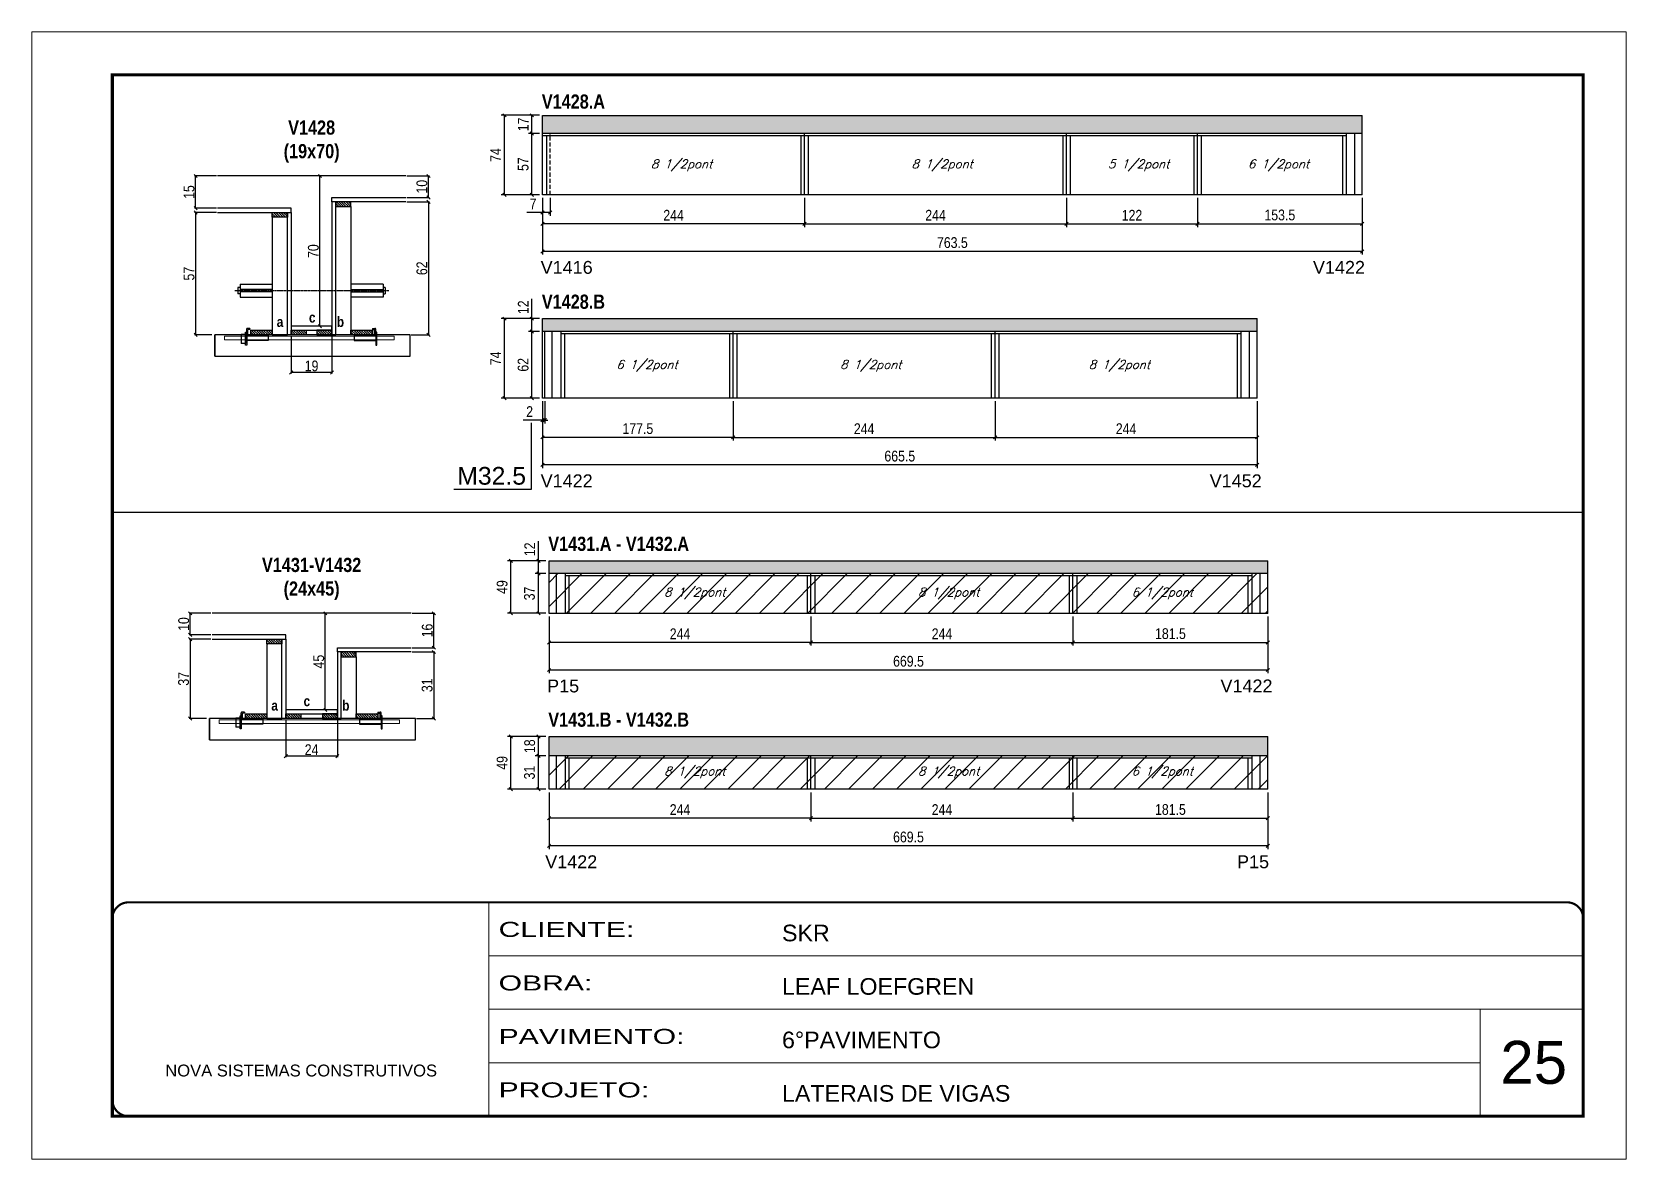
# Model space of a CAD drawing. Extents: x 3309 to 9563, y -2522 to 14608.
# Drawn here: x 3309 to 4794, y 6666 to 7716 of the extents above; entities that cross this region are included whole.
import ezdxf

# ---------------------------------------------------------------- set-up
doc = ezdxf.new("R2010")
doc.units = 0
for name, pattern in [('CONTINUO', [0]), ('DASHED', [0.75, 0.5, -0.25]), ('HIDDEN', [0.375, 0.25, -0.125])]:
    doc.linetypes.add(name, pattern=pattern)
for name, color, linetype in [('5', 5, 'Continuous'), ('barrote', 251, 'Continuous'), ('COTA', 241, 'Continuous'), ('detalhes', 4, 'Continuous'), ('NOMENCLATURA', 7, 'Continuous'), ('Painéis', 200, 'Continuous'), ('presilha', 1, 'Continuous'), ('SARR_2.2x10', 60, 'Continuous'), ('SARR_2.2x7', 40, 'Continuous'), ('SARR_3.5x7', 81, 'Continuous'), ('TENSOR', 3, 'Continuous'), ('texto', 7, 'Continuous')]:
    doc.layers.add(name, color=color, linetype=linetype)
for name, color, linetype, lineweight in [('CARIMBO', 255, 'Continuous', 9), ('CONCRETO', 251, 'Continuous', 25), ('Folhas', 255, 'Continuous', 9), ('Hachura', 251, 'Continuous', 9), ('SARRAFO DE PRESSAO', 251, 'DASHED', 9), ('SCO-___-LAJ', 2, 'Continuous', 0)]:
    doc.layers.add(name, color=color, linetype=linetype, lineweight=lineweight)
doc.styles.add('ARIAL', font='arial.ttf')
doc.styles.add('COTA TECNICA', font='techl___.ttf', dxfattribs={"height": 10})
doc.styles.add('COTA TECNICA 2X', font='techl___.ttf', dxfattribs={"height": 10})
doc.styles.add('Romans', font='romans.shx')
doc.styles.get("Standard").update_dxf_attribs({"font": 'arial.ttf'})
doc.styles.add('TECNICA', font='techb___.ttf', dxfattribs={"height": 10})
doc.styles.add('Tecnologia', font='')
doc.styles.get('Tecnologia').set_extended_font_data('Forgotten Futurist')
doc.dimstyles.new('PAINEL', dxfattribs={"dimtxt": 10, "dimasz": 3, "dimexe": 3, "dimexo": 3, "dimgap": 3, "dimtad": 1, "dimdec": 1, "dimzin": 12, "dimdsep": 46, "dimtxsty": 'COTA TECNICA', "dimblk1": 'OBLIQUE', "dimblk2": 'OBLIQUE', "dimsah": 1, "dimcen": 0.9, "dimclrd": 4, "dimclre": 4, "dimclrt": 240, "dimadec": 1, "dimazin": 3, "dimtfac": 1, "dimtdec": 1, "dimtmove": 0, "dimatfit": 3, "dimfxl": 1, "dimtolj": 1, "dimtzin": 12, "dimarcsym": 0})
doc.dimstyles.new('SECAO', dxfattribs={"dimscale": 0.333333, "dimtxt": 5, "dimasz": 9, "dimexe": 3, "dimexo": 3, "dimgap": 3, "dimtad": 1, "dimdec": 1, "dimlfac": 0.5, "dimzin": 12, "dimdsep": 46, "dimtxsty": 'COTA TECNICA 2X', "dimblk1": 'OBLIQUE', "dimblk2": 'OBLIQUE', "dimsah": 1, "dimcen": 0.9, "dimclrd": 4, "dimclre": 4, "dimclrt": 240, "dimadec": 1, "dimazin": 3, "dimtfac": 1, "dimtdec": 1, "dimtmove": 0, "dimatfit": 3, "dimfxl": 1, "dimtolj": 1, "dimtzin": 12, "dimarcsym": 0})
pattern_1 = [(135, (36786.4629, -116077.9706), (-1.122532015, -1.122532015), [])]

msp = doc.modelspace()

# ---------------------------------------------------------------- texts
at = {"layer": '5', "linetype": 'Continuous'}
for s, rotation, p in [('V1416', 0.00004, (3783.28, 7491.05, 0)), ('V1422', 0.00004, (4502.68, 7491.05, 0)), ('V1422', 0.00004, (3783.28, 7292.22)), ('V1452', 0.00004, (4406.48, 7292.22)), ('P15', 0.00004, (3789.31, 7101.15)), ('V1422', 0.00004, (4416.51, 7101.15)), ('V1422', 359.99996, (3787.53, 6937.38)), ('P15', 359.99996, (4431.95, 6937.38))]:
    msp.add_text(s, height=12, rotation=rotation, dxfattribs=at).set_placement(p)
at = {"layer": 'CARIMBO', "style": 'ARIAL'}
msp.add_text('25', height=40, dxfattribs=at).set_placement((4677.23, 6736.55))
at = {"layer": 'detalhes', "style": 'TECNICA'}
for s, p in [('a', (3537.45, 7441.56)), ('c', (3567.47, 7445.67)), ('b', (3593.42, 7441.55)), ('a', (3532.45, 7084.18, 0)), ('c', (3562.47, 7088.29, 0)), ('b', (3598.42, 7084.16, 0))]:
    msp.add_text(s, height=9.6, dxfattribs=at).set_placement(p)
at = {"layer": 'NOMENCLATURA', "style": 'TECNICA'}
for s, p in [('V1428.A', (3784.36, 7644.91, 0)), ('V1428.B', (3784.36, 7458.47)), ('V1431.A - V1432.A', (3790.39, 7232.96)), ('V1431.B - V1432.B', (3790.39, 7069.19))]:
    msp.add_text(s, height=13.2, dxfattribs=at).set_placement(p)
at = {"layer": 'NOMENCLATURA', "linetype": 'Continuous'}
msp.add_text('M32.5', height=16.5, dxfattribs=at).set_placement((3705.6, 7294.65))
at = {"layer": 'NOMENCLATURA', "char_height": 13.2, "attachment_point": 2, "style": 'TECNICA'}
for s, insert in [('V1428\\P(19x70)', (3569.96, 7633.89)), ('V1431-V1432\\P(24x45)', (3569.92, 7226.51, 0))]:
    msp.add_mtext_dynamic_manual_height_columns(s, width=300.2766, gutter_width=1, heights=[0], dxfattribs=dict(at, insert=insert))
at = {"layer": 'texto', "color": 2, "char_height": 8, "attachment_point": 5, "style": 'Romans'}
for s, insert in [('{\\Q19;\\C256;8 1/2pont}', (3914.58, 7592.07, 0)), ('{\\Q19;\\C256;8 1/2pont}', (4157.33, 7592.07, 0)), ('{\\Q19;\\C256;5 1/2pont}', (4340.33, 7592.07, 0)), ('{\\Q19;\\C256;6 1/2pont}', (4470.58, 7592.07, 0)), ('{\\Q19;\\C256;6 1/2pont}', (3882.33, 7405.28)), ('{\\Q19;\\C256;8 1/2pont}', (4090.83, 7405.28)), ('{\\Q19;\\C256;8 1/2pont}', (4322.33, 7405.28)), ('{\\Q19;\\C256;8 1/2pont}', (3926.85, 7193.28)), ('{\\Q19;\\C256;8 1/2pont}', (4163.35, 7193.28)), ('{\\Q19;\\C256;6 1/2pont}', (4362.35, 7193.28)), ('{\\Q19;\\C256;8 1/2pont}', (3926.85, 7026.51)), ('{\\Q19;\\C256;8 1/2pont}', (4163.35, 7026.51)), ('{\\Q19;\\C256;6 1/2pont}', (4362.35, 7026.51))]:
    msp.add_mtext(s, dxfattribs=dict(at, insert=insert))

# ---------------------------------------------------------------- blocks, each defined once
blk = doc.blocks.new('9999999999')
at = {"color": 30, "linetype": 'CONTINUO'}
for p, q in [((98564.6, 34230.2), (98564.6, 34429.4)), ((98564.6, 34379.6), (99584, 34379.6)), ((98564.6, 34329.8), (99488, 34329.8)), ((99584, 34329.8), (99488, 34329.8)), ((99488, 34329.8), (99488, 34230.2)), ((98564.6, 34280), (99488, 34280))]:
    blk.add_line(p, q, dxfattribs=at)
at = {"color": 30, "linetype": 'CONTINUO', "const_width": 2}
blk.add_lwpolyline([(99584, 34230.2), (99584, 34414.4, 0.414214), (99569, 34429.4), (98229, 34429.4, 0.414214), (98214, 34414.4), (98214, 34245.2, 0.414214), (98229, 34230.2), (99584, 34230.2)], format="xyb", dxfattribs=at)
at = {"layer": 'Folhas'}
blk.add_lwpolyline([(98139, 34190.2), (99624, 34190.2), (99624, 35240.2), (98139, 35240.2)], close=True, dxfattribs=at)
at = {"layer": 'Folhas', "color": 30, "const_width": 3}
blk.add_lwpolyline([(98214, 34230.2), (99584, 34230.2), (99584, 35200.2), (98214, 35200.2)], close=True, dxfattribs=at)
at = {"color": 7, "linetype": 'Continuous', "ltscale": 5, "style": 'ARIAL'}
for s, height, p in [('SKR', 15.48, (98837.7, 34393.1)), ('LEAF LOEFGREN', 15.483, (98837.7, 34343.3)), ('6°PAVIMENTO', 15.483, (98837.7, 34293.5)), ('NOVA SISTEMAS CONSTRUTIVOS', 11.059, (98263.2, 34267.2)), ('LATERAIS DE VIGAS', 15.483, (98837.7, 34243.7))]:
    blk.add_text(s, height=height, dxfattribs=at).set_placement(p)
at = {"layer": 'Folhas', "color": 7, "style": 'Tecnologia', "width": 1.5}
for s, p in [('CLIENTE:', (98573.7, 34397.2)), ('OBRA:', (98573.7, 34347.3)), ('PAVIMENTO:', (98573.7, 34297.5)), ('PROJETO:', (98573.7, 34247.7))]:
    blk.add_text(s, height=14, dxfattribs=at).set_placement(p)
blk = doc.blocks.new('_Oblique')
at = {"color": 0, "linetype": 'ByBlock', "lineweight": -2}
blk.add_line((-0.5, -0.5), (0.5, 0.5), dxfattribs=at)
blk = doc.blocks.new('*D2316')
at = {"layer": 'COTA', "color": 4, "lineweight": -2, "transparency": 16777216}
for p, q in [((3550.9, 7433.2), (3550.9, 7398.1)), ((3588.9, 7433.2), (3588.9, 7398.1)), ((3588.9, 7399.1), (3550.9, 7399.1))]:
    blk.add_line(p, q, dxfattribs=at)
at = {"layer": 'Defpoints', "color": 0, "transparency": 16777216}
for p in [(3550.9, 7434.2), (3588.9, 7434.2), (3550.9, 7399.1)]:
    blk.add_point(p, dxfattribs=at)
at = {"layer": 'COTA', "color": 4, "lineweight": -2, "transparency": 16777216, "xscale": 3, "yscale": 3, "zscale": 3, "rotation": 180}
blk.add_blockref('_Oblique', (3550.9, 7399.1), dxfattribs=at)
at = {"layer": 'COTA', "color": 4, "lineweight": -2, "transparency": 16777216, "xscale": 3, "yscale": 3, "zscale": 3}
blk.add_blockref('_Oblique', (3588.9, 7399.1), dxfattribs=at)
at = {"layer": 'COTA', "color": 240, "transparency": 16777216, "insert": (3569.9, 7405.2), "char_height": 10, "attachment_point": 5, "style": 'COTA TECNICA 2X'}
blk.add_mtext('\\A1;19', dxfattribs=at)
blk = doc.blocks.new('PRESILHA METÁLICA 1')
at = {"layer": 'presilha'}
for p, q in [((0, 13), (6, 13)), ((0, 13), (0, 0)), ((6, 0), (0, 0)), ((6, 15.5), (7.5, 15.5)), ((6, -2.5), (6, 15.5)), ((6, 13), (6, 0)), ((7.5, 10.6), (7.5, 19.9)), ((7.5, 15.5), (7.5, -2.5)), ((37.5, 4.1), (7.5, 4.1)), ((12, 21), (8.6, 21)), ((9, 11.6), (9, 18.9)), ((12, 19.5), (9.6, 19.5)), ((37.5, 11), (9.6, 11)), ((12, 21), (12, 19.5)), ((37.5, 11), (37.5, 4.1)), ((7.5, -2.5), (6, -2.5))]:
    blk.add_line(p, q, dxfattribs=at)
for centre, radius, start, end in [((8.6, 19.9), 1.14, 90, 180), ((9.6, 18.9), 0.57, 90, 180), ((9.6, 11.6), 0.57, 180, 270)]:
    blk.add_arc(centre, radius, start, end, dxfattribs=at)
blk = doc.blocks.new('PRESILHA METÁLICA 2')
at = {"layer": 'presilha'}
for p, q in [((-5.2, 23.5), (-5.2, 22)), ((-5.2, 23.5), (-1.9, 23.5)), ((-0.8, 14.6), (-0.8, 22.4)), ((-30.8, 13.5), (-30.8, 6.6)), ((-30.8, 13.5), (-2.8, 13.5)), ((-30.8, 6.6), (-0.8, 6.6)), ((-5.2, 22), (-2.8, 22)), ((-2.2, 14.1), (-2.2, 21.4)), ((0.8, 18), (-0.8, 18)), ((-0.8, 18), (-0.8, 0)), ((-0.8, 0), (0.8, 0)), ((0.8, 0), (0.8, 18))]:
    blk.add_line(p, q, dxfattribs=at)
for centre, radius, start, end in [((-1.9, 22.4), 1.14, 0, 90), ((-2.8, 21.4), 0.57, 0, 90), ((-2.8, 14.1), 0.57, 270, 0)]:
    blk.add_arc(centre, radius, start, end, dxfattribs=at)
blk = doc.blocks.new('*D2317')
at = {"layer": 'COTA', "color": 4, "lineweight": -2, "transparency": 16777216}
for p, q in [((3481.2, 7548.2), (3460.9, 7548.2)), ((3461.9, 7548.2), (3461.9, 7434.2)), ((3477.1, 7434.2), (3460.9, 7434.2))]:
    blk.add_line(p, q, dxfattribs=at)
at = {"layer": 'Defpoints', "color": 0, "transparency": 16777216}
for p in [(3482.2, 7548.2), (3461.9, 7434.2), (3478.1, 7434.2)]:
    blk.add_point(p, dxfattribs=at)
at = {"layer": 'COTA', "color": 4, "lineweight": -2, "transparency": 16777216, "xscale": 3, "yscale": 3, "zscale": 3}
for p, rotation in [((3461.9, 7548.2), 90), ((3461.9, 7434.2), 270)]:
    blk.add_blockref('_Oblique', p, dxfattribs=dict(at, rotation=rotation))
at = {"layer": 'COTA', "color": 240, "transparency": 16777216, "insert": (3455.8, 7491.2), "char_height": 10, "attachment_point": 5, "rotation": 90, "style": 'COTA TECNICA 2X'}
blk.add_mtext('\\A1;57', dxfattribs=at)
blk = doc.blocks.new('*D2318')
at = {"layer": 'COTA', "color": 4, "lineweight": -2, "transparency": 16777216}
for p, q in [((3658.6, 7558.2), (3679.8, 7558.2)), ((3678.8, 7558.2), (3678.8, 7434.2)), ((3662.7, 7434.2), (3679.8, 7434.2))]:
    blk.add_line(p, q, dxfattribs=at)
at = {"layer": 'Defpoints', "color": 0, "transparency": 16777216}
for p in [(3657.6, 7558.2), (3661.7, 7434.2), (3678.8, 7434.2)]:
    blk.add_point(p, dxfattribs=at)
at = {"layer": 'COTA', "color": 4, "lineweight": -2, "transparency": 16777216, "xscale": 3, "yscale": 3, "zscale": 3}
for p, rotation in [((3678.8, 7558.2), 90), ((3678.8, 7434.2), 270)]:
    blk.add_blockref('_Oblique', p, dxfattribs=dict(at, rotation=rotation))
at = {"layer": 'COTA', "color": 240, "transparency": 16777216, "insert": (3672.7, 7496.2), "char_height": 10, "attachment_point": 5, "rotation": 90, "style": 'COTA TECNICA 2X'}
blk.add_mtext('\\A1;62', dxfattribs=at)
blk = doc.blocks.new('*D2319')
at = {"layer": 'COTA', "color": 4, "lineweight": -2, "transparency": 16777216}
for p, q in [((3587.9, 7582.2), (3576.7, 7582.2)), ((3577.7, 7442.2), (3577.7, 7582.2)), ((3587.9, 7442.2), (3576.7, 7442.2))]:
    blk.add_line(p, q, dxfattribs=at)
at = {"layer": 'Defpoints', "color": 0, "transparency": 16777216}
for p in [(3577.7, 7582.2), (3588.9, 7582.2), (3588.9, 7442.2)]:
    blk.add_point(p, dxfattribs=at)
at = {"layer": 'COTA', "color": 4, "lineweight": -2, "transparency": 16777216, "xscale": 3, "yscale": 3, "zscale": 3}
for p, rotation in [((3577.7, 7582.2), 90), ((3577.7, 7442.2), 270)]:
    blk.add_blockref('_Oblique', p, dxfattribs=dict(at, rotation=rotation))
at = {"layer": 'COTA', "color": 240, "transparency": 16777216, "insert": (3571.6, 7512.2), "char_height": 10, "attachment_point": 5, "rotation": 90, "style": 'COTA TECNICA 2X'}
blk.add_mtext('\\A1;70', dxfattribs=at)
blk = doc.blocks.new('*D2320')
at = {"layer": 'COTA', "color": 4, "lineweight": -2, "transparency": 16777216}
for p, q in [((3658.6, 7582.2), (3679.8, 7582.2)), ((3678.8, 7562.2), (3678.8, 7582.2)), ((3658.6, 7562.2), (3679.8, 7562.2))]:
    blk.add_line(p, q, dxfattribs=at)
at = {"layer": 'Defpoints', "color": 0, "transparency": 16777216}
for p in [(3657.6, 7582.2), (3678.8, 7582.2), (3657.6, 7562.2)]:
    blk.add_point(p, dxfattribs=at)
at = {"layer": 'COTA', "color": 4, "lineweight": -2, "transparency": 16777216, "xscale": 3, "yscale": 3, "zscale": 3}
for p, rotation in [((3678.8, 7582.2), 90), ((3678.8, 7562.2), 270)]:
    blk.add_blockref('_Oblique', p, dxfattribs=dict(at, rotation=rotation))
at = {"layer": 'COTA', "color": 240, "transparency": 16777216, "insert": (3672.7, 7572.2), "char_height": 10, "attachment_point": 5, "rotation": 90, "style": 'COTA TECNICA 2X'}
blk.add_mtext('\\A1;10', dxfattribs=at)
blk = doc.blocks.new('*D2321')
at = {"layer": 'COTA', "color": 4, "lineweight": -2, "transparency": 16777216}
for p, q in [((3481.2, 7582.2), (3460.9, 7582.2)), ((3461.9, 7552.2), (3461.9, 7582.2)), ((3481.2, 7552.2), (3460.9, 7552.2))]:
    blk.add_line(p, q, dxfattribs=at)
at = {"layer": 'Defpoints', "color": 0, "transparency": 16777216}
for p in [(3461.9, 7582.2), (3482.2, 7582.2), (3482.2, 7552.2)]:
    blk.add_point(p, dxfattribs=at)
at = {"layer": 'COTA', "color": 4, "lineweight": -2, "transparency": 16777216, "xscale": 3, "yscale": 3, "zscale": 3}
for p, rotation in [((3461.9, 7582.2), 90), ((3461.9, 7552.2), 270)]:
    blk.add_blockref('_Oblique', p, dxfattribs=dict(at, rotation=rotation))
at = {"layer": 'COTA', "color": 240, "transparency": 16777216, "insert": (3455.8, 7567.2), "char_height": 10, "attachment_point": 5, "rotation": 90, "style": 'COTA TECNICA 2X'}
blk.add_mtext('\\A1;15', dxfattribs=at)
blk = doc.blocks.new('*D2322')
at = {"layer": 'COTA', "color": 4, "linetype": 'ByBlock', "lineweight": -2, "transparency": 16777216}
for p, q in [((3785.1, 7561.7), (3785.1, 7534.6)), ((4029.1, 7561.7), (4029.1, 7534.6)), ((4029.1, 7537.6), (3785.1, 7537.6))]:
    blk.add_line(p, q, dxfattribs=at)
at = {"layer": 'Defpoints', "color": 0, "linetype": 'ByBlock', "transparency": 16777216}
for p in [(3785.1, 7564.7), (4029.1, 7564.7), (3785.1, 7537.6)]:
    blk.add_point(p, dxfattribs=at)
at = {"layer": 'COTA', "color": 4, "linetype": 'ByBlock', "lineweight": -2, "transparency": 16777216, "xscale": 3, "yscale": 3, "zscale": 3, "rotation": 180}
blk.add_blockref('_Oblique', (3785.1, 7537.6), dxfattribs=at)
at = {"layer": 'COTA', "color": 4, "linetype": 'ByBlock', "lineweight": -2, "transparency": 16777216, "xscale": 3, "yscale": 3, "zscale": 3}
blk.add_blockref('_Oblique', (4029.1, 7537.6), dxfattribs=at)
at = {"layer": 'COTA', "color": 240, "linetype": 'ByBlock', "transparency": 16777216, "insert": (3907.1, 7545.6), "char_height": 10, "attachment_point": 5, "style": 'COTA TECNICA'}
blk.add_mtext('\\A1;244', dxfattribs=at)
blk = doc.blocks.new('*D2323')
at = {"layer": 'COTA', "color": 4, "lineweight": -2, "transparency": 16777216}
for p, q in [((4029.1, 7561.7), (4029.1, 7534.6)), ((4273.1, 7561.7), (4273.1, 7534.6)), ((4029.1, 7537.6), (4273.1, 7537.6))]:
    blk.add_line(p, q, dxfattribs=at)
at = {"layer": 'Defpoints', "color": 0, "transparency": 16777216}
for p in [(4029.1, 7564.7, 0), (4273.1, 7564.7, 0), (4273.1, 7537.6)]:
    blk.add_point(p, dxfattribs=at)
at = {"layer": 'COTA', "color": 4, "lineweight": -2, "transparency": 16777216, "xscale": 3, "yscale": 3, "zscale": 3, "rotation": 180}
blk.add_blockref('_Oblique', (4029.1, 7537.6), dxfattribs=at)
at = {"layer": 'COTA', "color": 4, "lineweight": -2, "transparency": 16777216, "xscale": 3, "yscale": 3, "zscale": 3}
blk.add_blockref('_Oblique', (4273.1, 7537.6), dxfattribs=at)
at = {"layer": 'COTA', "color": 240, "transparency": 16777216, "insert": (4151.1, 7545.6), "char_height": 10, "attachment_point": 5, "style": 'COTA TECNICA'}
blk.add_mtext('\\A1;244', dxfattribs=at)
blk = doc.blocks.new('*D2324')
at = {"layer": 'COTA', "color": 4, "lineweight": -2, "transparency": 16777216}
for p, q in [((4395.1, 7561.7), (4395.1, 7534.6)), ((4548.6, 7561.7), (4548.6, 7534.6)), ((4395.1, 7537.6), (4548.6, 7537.6))]:
    blk.add_line(p, q, dxfattribs=at)
at = {"layer": 'Defpoints', "color": 0, "transparency": 16777216}
for p in [(4395.1, 7564.7, 0), (4548.6, 7564.7, 0), (4548.6, 7537.6)]:
    blk.add_point(p, dxfattribs=at)
at = {"layer": 'COTA', "color": 4, "lineweight": -2, "transparency": 16777216, "xscale": 3, "yscale": 3, "zscale": 3, "rotation": 180}
blk.add_blockref('_Oblique', (4395.1, 7537.6), dxfattribs=at)
at = {"layer": 'COTA', "color": 4, "lineweight": -2, "transparency": 16777216, "xscale": 3, "yscale": 3, "zscale": 3}
blk.add_blockref('_Oblique', (4548.6, 7537.6), dxfattribs=at)
at = {"layer": 'COTA', "color": 240, "transparency": 16777216, "insert": (4471.8, 7545.8), "char_height": 10, "attachment_point": 5, "style": 'COTA TECNICA'}
blk.add_mtext('\\A1;153.5', dxfattribs=at)
blk = doc.blocks.new('*D2326')
at = {"layer": 'COTA', "color": 4, "lineweight": -2, "transparency": 16777216}
for p, q in [((3785.1, 7561.7), (3785.1, 7508.9)), ((4548.6, 7561.7), (4548.6, 7508.9)), ((4548.6, 7511.9), (3785.1, 7511.9))]:
    blk.add_line(p, q, dxfattribs=at)
at = {"layer": 'Defpoints', "color": 0, "transparency": 16777216}
for p in [(3785.1, 7564.7, 0), (4548.6, 7564.7, 0), (3785.1, 7511.9)]:
    blk.add_point(p, dxfattribs=at)
at = {"layer": 'COTA', "color": 4, "lineweight": -2, "transparency": 16777216, "xscale": 3, "yscale": 3, "zscale": 3, "rotation": 180}
blk.add_blockref('_Oblique', (3785.1, 7511.9), dxfattribs=at)
at = {"layer": 'COTA', "color": 4, "lineweight": -2, "transparency": 16777216, "xscale": 3, "yscale": 3, "zscale": 3}
blk.add_blockref('_Oblique', (4548.6, 7511.9), dxfattribs=at)
at = {"layer": 'COTA', "color": 240, "transparency": 16777216, "insert": (4166.8, 7520.1), "char_height": 10, "attachment_point": 5, "style": 'COTA TECNICA'}
blk.add_mtext('\\A1;763.5', dxfattribs=at)
blk = doc.blocks.new('*D2327')
at = {"layer": 'COTA', "color": 4, "lineweight": -2, "transparency": 16777216}
for p, q in [((3782.1, 7621.7), (3772.1, 7621.7)), ((3775.1, 7564.7), (3775.1, 7621.7)), ((3782.1, 7564.7), (3772.1, 7564.7))]:
    blk.add_line(p, q, dxfattribs=at)
at = {"layer": 'Defpoints', "color": 0, "transparency": 16777216}
for p in [(3775.1, 7621.7), (3785.1, 7621.7), (3785.1, 7564.7)]:
    blk.add_point(p, dxfattribs=at)
at = {"layer": 'COTA', "color": 4, "lineweight": -2, "transparency": 16777216, "xscale": 3, "yscale": 3, "zscale": 3}
for p, rotation in [((3775.1, 7621.7), 90), ((3775.1, 7564.7), 270)]:
    blk.add_blockref('_Oblique', p, dxfattribs=dict(at, rotation=rotation))
at = {"layer": 'COTA', "color": 240, "transparency": 16777216, "insert": (3767, 7593.2), "char_height": 10, "attachment_point": 5, "rotation": 90, "style": 'COTA TECNICA'}
blk.add_mtext('\\A1;57', dxfattribs=at)
blk = doc.blocks.new('*D2328')
at = {"layer": 'COTA', "color": 4, "lineweight": -2, "transparency": 16777216}
for p, q in [((3782.1, 7638.7), (3772.1, 7638.7)), ((3775.1, 7621.7), (3775.1, 7638.7)), ((3782.1, 7621.7), (3772.1, 7621.7))]:
    blk.add_line(p, q, dxfattribs=at)
at = {"layer": 'Defpoints', "color": 0, "transparency": 16777216}
for p in [(3775.1, 7638.7), (3785.1, 7638.7), (3785.1, 7621.7)]:
    blk.add_point(p, dxfattribs=at)
at = {"layer": 'COTA', "color": 4, "lineweight": -2, "transparency": 16777216, "xscale": 3, "yscale": 3, "zscale": 3}
for p, rotation in [((3775.1, 7638.7), 90), ((3775.1, 7621.7), 270)]:
    blk.add_blockref('_Oblique', p, dxfattribs=dict(at, rotation=rotation))
at = {"layer": 'COTA', "color": 240, "transparency": 16777216, "insert": (3767.1, 7630.2), "char_height": 10, "attachment_point": 5, "rotation": 90, "style": 'COTA TECNICA'}
blk.add_mtext('\\A1;17', dxfattribs=at)
blk = doc.blocks.new('*D2329')
at = {"layer": 'COTA', "color": 4, "lineweight": -2, "transparency": 16777216}
for p, q in [((3782.1, 7638.7), (3746.5, 7638.7)), ((3749.5, 7564.7), (3749.5, 7638.7)), ((3782.1, 7564.7), (3746.5, 7564.7))]:
    blk.add_line(p, q, dxfattribs=at)
at = {"layer": 'Defpoints', "color": 0, "transparency": 16777216}
for p in [(3749.5, 7638.7), (3785.1, 7638.7), (3785.1, 7564.7)]:
    blk.add_point(p, dxfattribs=at)
at = {"layer": 'COTA', "color": 4, "lineweight": -2, "transparency": 16777216, "xscale": 3, "yscale": 3, "zscale": 3}
for p, rotation in [((3749.5, 7638.7), 90), ((3749.5, 7564.7), 270)]:
    blk.add_blockref('_Oblique', p, dxfattribs=dict(at, rotation=rotation))
at = {"layer": 'COTA', "color": 240, "transparency": 16777216, "insert": (3741.4, 7601.7), "char_height": 10, "attachment_point": 5, "rotation": 90, "style": 'COTA TECNICA'}
blk.add_mtext('\\A1;74', dxfattribs=at)
blk = doc.blocks.new('*D2325')
at = {"layer": 'COTA', "color": 4, "lineweight": -2, "transparency": 16777216}
for p, q in [((4273.1, 7561.7), (4273.1, 7534.6)), ((4395.1, 7561.7), (4395.1, 7534.6)), ((4273.1, 7537.6), (4395.1, 7537.6))]:
    blk.add_line(p, q, dxfattribs=at)
at = {"layer": 'Defpoints', "color": 0, "transparency": 16777216}
for p in [(4273.1, 7564.7, 0), (4395.1, 7564.7, 0), (4395.1, 7537.6)]:
    blk.add_point(p, dxfattribs=at)
at = {"layer": 'COTA', "color": 4, "lineweight": -2, "transparency": 16777216, "xscale": 3, "yscale": 3, "zscale": 3, "rotation": 180}
blk.add_blockref('_Oblique', (4273.1, 7537.6), dxfattribs=at)
at = {"layer": 'COTA', "color": 4, "lineweight": -2, "transparency": 16777216, "xscale": 3, "yscale": 3, "zscale": 3}
blk.add_blockref('_Oblique', (4395.1, 7537.6), dxfattribs=at)
at = {"layer": 'COTA', "color": 240, "transparency": 16777216, "insert": (4334.1, 7545.6), "char_height": 10, "attachment_point": 5, "style": 'COTA TECNICA'}
blk.add_mtext('\\A1;122', dxfattribs=at)
blk = doc.blocks.new('*D2330')
at = {"layer": 'COTA', "color": 4, "linetype": 'ByBlock', "lineweight": -2, "transparency": 16777216}
for p, q in [((3785.1, 7372.3), (3785.1, 7335.7)), ((3962.6, 7372.3), (3962.6, 7335.7)), ((3962.6, 7338.7), (3785.1, 7338.7))]:
    blk.add_line(p, q, dxfattribs=at)
at = {"layer": 'Defpoints', "color": 0, "linetype": 'ByBlock', "transparency": 16777216}
for p in [(3785.1, 7375.3), (3962.6, 7375.3), (3785.1, 7338.7)]:
    blk.add_point(p, dxfattribs=at)
at = {"layer": 'COTA', "color": 4, "linetype": 'ByBlock', "lineweight": -2, "transparency": 16777216, "xscale": 3, "yscale": 3, "zscale": 3, "rotation": 180}
blk.add_blockref('_Oblique', (3785.1, 7338.7), dxfattribs=at)
at = {"layer": 'COTA', "color": 4, "linetype": 'ByBlock', "lineweight": -2, "transparency": 16777216, "xscale": 3, "yscale": 3, "zscale": 3}
blk.add_blockref('_Oblique', (3962.6, 7338.7), dxfattribs=at)
at = {"layer": 'COTA', "color": 240, "linetype": 'ByBlock', "transparency": 16777216, "insert": (3873.8, 7346.8), "char_height": 10, "attachment_point": 5, "style": 'COTA TECNICA'}
blk.add_mtext('\\A1;177.5', dxfattribs=at)
blk = doc.blocks.new('*D2331')
at = {"layer": 'COTA', "color": 4, "lineweight": -2, "transparency": 16777216}
for p, q in [((3962.6, 7372.3), (3962.6, 7335.7)), ((4206.6, 7372.3), (4206.6, 7335.7)), ((3962.6, 7338.7), (4206.6, 7338.7))]:
    blk.add_line(p, q, dxfattribs=at)
at = {"layer": 'Defpoints', "color": 0, "transparency": 16777216}
for p in [(3962.6, 7375.3, 0), (4206.6, 7375.3, 0), (4206.6, 7338.7)]:
    blk.add_point(p, dxfattribs=at)
at = {"layer": 'COTA', "color": 4, "lineweight": -2, "transparency": 16777216, "xscale": 3, "yscale": 3, "zscale": 3, "rotation": 180}
blk.add_blockref('_Oblique', (3962.6, 7338.7), dxfattribs=at)
at = {"layer": 'COTA', "color": 4, "lineweight": -2, "transparency": 16777216, "xscale": 3, "yscale": 3, "zscale": 3}
blk.add_blockref('_Oblique', (4206.6, 7338.7), dxfattribs=at)
at = {"layer": 'COTA', "color": 240, "transparency": 16777216, "insert": (4084.6, 7346.8), "char_height": 10, "attachment_point": 5, "style": 'COTA TECNICA'}
blk.add_mtext('\\A1;244', dxfattribs=at)
blk = doc.blocks.new('*D2332')
at = {"layer": 'COTA', "color": 4, "lineweight": -2, "transparency": 16777216}
for p, q in [((4206.6, 7372.3), (4206.6, 7335.7)), ((4450.6, 7372.3), (4450.6, 7335.7)), ((4206.6, 7338.7), (4450.6, 7338.7))]:
    blk.add_line(p, q, dxfattribs=at)
at = {"layer": 'Defpoints', "color": 0, "transparency": 16777216}
for p in [(4206.6, 7375.3, 0), (4450.6, 7375.3, 0), (4450.6, 7338.7)]:
    blk.add_point(p, dxfattribs=at)
at = {"layer": 'COTA', "color": 4, "lineweight": -2, "transparency": 16777216, "xscale": 3, "yscale": 3, "zscale": 3, "rotation": 180}
blk.add_blockref('_Oblique', (4206.6, 7338.7), dxfattribs=at)
at = {"layer": 'COTA', "color": 4, "lineweight": -2, "transparency": 16777216, "xscale": 3, "yscale": 3, "zscale": 3}
blk.add_blockref('_Oblique', (4450.6, 7338.7), dxfattribs=at)
at = {"layer": 'COTA', "color": 240, "transparency": 16777216, "insert": (4328.6, 7346.8), "char_height": 10, "attachment_point": 5, "style": 'COTA TECNICA'}
blk.add_mtext('\\A1;244', dxfattribs=at)
blk = doc.blocks.new('*D2333')
at = {"layer": 'COTA', "color": 4, "lineweight": -2, "transparency": 16777216}
for p, q in [((3785.1, 7372.3), (3785.1, 7310.1)), ((4450.6, 7372.3), (4450.6, 7310.1)), ((4450.6, 7313.1), (3785.1, 7313.1))]:
    blk.add_line(p, q, dxfattribs=at)
at = {"layer": 'Defpoints', "color": 0, "transparency": 16777216}
for p in [(3785.1, 7375.3, 0), (4450.6, 7375.3, 0), (3785.1, 7313.1)]:
    blk.add_point(p, dxfattribs=at)
at = {"layer": 'COTA', "color": 4, "lineweight": -2, "transparency": 16777216, "xscale": 3, "yscale": 3, "zscale": 3, "rotation": 180}
blk.add_blockref('_Oblique', (3785.1, 7313.1), dxfattribs=at)
at = {"layer": 'COTA', "color": 4, "lineweight": -2, "transparency": 16777216, "xscale": 3, "yscale": 3, "zscale": 3}
blk.add_blockref('_Oblique', (4450.6, 7313.1), dxfattribs=at)
at = {"layer": 'COTA', "color": 240, "transparency": 16777216, "insert": (4117.8, 7321.2), "char_height": 10, "attachment_point": 5, "style": 'COTA TECNICA'}
blk.add_mtext('\\A1;665.5', dxfattribs=at)
blk = doc.blocks.new('*D2334')
at = {"layer": 'COTA', "color": 4, "lineweight": -2, "transparency": 16777216}
for p, q in [((3782.1, 7437.3), (3772.1, 7437.3)), ((3775.1, 7375.3), (3775.1, 7437.3)), ((3782.1, 7375.3), (3772.1, 7375.3))]:
    blk.add_line(p, q, dxfattribs=at)
at = {"layer": 'Defpoints', "color": 0, "transparency": 16777216}
for p in [(3775.1, 7437.3), (3785.1, 7437.3), (3785.1, 7375.3)]:
    blk.add_point(p, dxfattribs=at)
at = {"layer": 'COTA', "color": 4, "lineweight": -2, "transparency": 16777216, "xscale": 3, "yscale": 3, "zscale": 3}
for p, rotation in [((3775.1, 7437.3), 90), ((3775.1, 7375.3), 270)]:
    blk.add_blockref('_Oblique', p, dxfattribs=dict(at, rotation=rotation))
at = {"layer": 'COTA', "color": 240, "transparency": 16777216, "insert": (3767, 7406.3), "char_height": 10, "attachment_point": 5, "rotation": 90, "style": 'COTA TECNICA'}
blk.add_mtext('\\A1;62', dxfattribs=at)
blk = doc.blocks.new('*D2335')
at = {"layer": 'COTA', "color": 4, "lineweight": -2, "transparency": 16777216}
for p, q in [((3775.1, 7449.3), (3775.1, 7467.6)), ((3782.1, 7449.3), (3772.1, 7449.3)), ((3775.1, 7437.3), (3775.1, 7449.3)), ((3782.1, 7437.3), (3772.1, 7437.3))]:
    blk.add_line(p, q, dxfattribs=at)
at = {"layer": 'Defpoints', "color": 0, "transparency": 16777216}
for p in [(3775.1, 7449.3), (3785.1, 7449.3), (3785.1, 7437.3)]:
    blk.add_point(p, dxfattribs=at)
at = {"layer": 'COTA', "color": 4, "lineweight": -2, "transparency": 16777216, "xscale": 3, "yscale": 3, "zscale": 3}
for p, rotation in [((3775.1, 7449.3), 90), ((3775.1, 7437.3), 270)]:
    blk.add_blockref('_Oblique', p, dxfattribs=dict(at, rotation=rotation))
at = {"layer": 'COTA', "color": 240, "transparency": 16777216, "insert": (3767.1, 7459.9), "char_height": 10, "attachment_point": 5, "rotation": 90, "style": 'COTA TECNICA'}
blk.add_mtext('\\A1;12', dxfattribs=at)
blk = doc.blocks.new('*D2336')
at = {"layer": 'COTA', "color": 4, "lineweight": -2, "transparency": 16777216}
for p, q in [((3782.1, 7449.3), (3746.5, 7449.3)), ((3749.5, 7375.3), (3749.5, 7449.3)), ((3782.1, 7375.3), (3746.5, 7375.3))]:
    blk.add_line(p, q, dxfattribs=at)
at = {"layer": 'Defpoints', "color": 0, "transparency": 16777216}
for p in [(3749.5, 7449.3), (3785.1, 7449.3), (3785.1, 7375.3)]:
    blk.add_point(p, dxfattribs=at)
at = {"layer": 'COTA', "color": 4, "lineweight": -2, "transparency": 16777216, "xscale": 3, "yscale": 3, "zscale": 3}
for p, rotation in [((3749.5, 7449.3), 90), ((3749.5, 7375.3), 270)]:
    blk.add_blockref('_Oblique', p, dxfattribs=dict(at, rotation=rotation))
at = {"layer": 'COTA', "color": 240, "transparency": 16777216, "insert": (3741.4, 7412.3), "char_height": 10, "attachment_point": 5, "rotation": 90, "style": 'COTA TECNICA'}
blk.add_mtext('\\A1;74', dxfattribs=at)
blk = doc.blocks.new('*D2337')
at = {"layer": 'COTA', "color": 4, "lineweight": -2, "transparency": 16777216}
for p, q in [((3785.1, 7372.3), (3785.1, 7351.7)), ((3787.1, 7372.3), (3787.1, 7351.7)), ((3785.1, 7354.7), (3767, 7354.7)), ((3787.1, 7354.7), (3785.1, 7354.7)), ((3787.1, 7354.7), (3790.1, 7354.7))]:
    blk.add_line(p, q, dxfattribs=at)
at = {"layer": 'Defpoints', "color": 0, "transparency": 16777216}
for p in [(3785.1, 7375.3), (3787.1, 7375.3), (3785.1, 7354.7)]:
    blk.add_point(p, dxfattribs=at)
at = {"layer": 'COTA', "color": 4, "lineweight": -2, "transparency": 16777216, "xscale": 3, "yscale": 3, "zscale": 3}
blk.add_blockref('_Oblique', (3785.1, 7354.7), dxfattribs=at)
at = {"layer": 'COTA', "color": 4, "lineweight": -2, "transparency": 16777216, "xscale": 3, "yscale": 3, "zscale": 3, "rotation": 180}
blk.add_blockref('_Oblique', (3787.1, 7354.7), dxfattribs=at)
at = {"layer": 'COTA', "color": 240, "transparency": 16777216, "insert": (3773, 7362.7), "char_height": 10, "attachment_point": 5, "style": 'COTA TECNICA'}
blk.add_mtext('\\A1;2', dxfattribs=at)
blk = doc.blocks.new('*D2338')
at = {"layer": 'COTA', "color": 4, "lineweight": -2, "transparency": 16777216}
for p, q in [((3785.1, 7561.7), (3785.1, 7545.1)), ((3792.1, 7561.7), (3792.1, 7545.1)), ((3785.1, 7548.1), (3770.3, 7548.1)), ((3792.1, 7548.1), (3785.1, 7548.1))]:
    blk.add_line(p, q, dxfattribs=at)
at = {"layer": 'Defpoints', "color": 0, "transparency": 16777216}
for p in [(3785.1, 7564.7, 0), (3792.1, 7564.7, 0), (3785.1, 7548.1)]:
    blk.add_point(p, dxfattribs=at)
at = {"layer": 'COTA', "color": 4, "lineweight": -2, "transparency": 16777216, "xscale": 3, "yscale": 3, "zscale": 3, "rotation": 180}
blk.add_blockref('_Oblique', (3785.1, 7548.1), dxfattribs=at)
at = {"layer": 'COTA', "color": 4, "lineweight": -2, "transparency": 16777216, "xscale": 3, "yscale": 3, "zscale": 3}
blk.add_blockref('_Oblique', (3792.1, 7548.1), dxfattribs=at)
at = {"layer": 'COTA', "color": 240, "transparency": 16777216, "insert": (3776.2, 7556.2), "char_height": 10, "attachment_point": 5, "style": 'COTA TECNICA'}
blk.add_mtext('\\A1;7', dxfattribs=at)
blk = doc.blocks.new('*D2369')
at = {"layer": 'COTA', "color": 4, "lineweight": -2, "transparency": 16777216}
for p, q in [((3545.9, 7075.8), (3545.9, 7040.7)), ((3593.9, 7075.8), (3593.9, 7040.7)), ((3593.9, 7041.7), (3545.9, 7041.7))]:
    blk.add_line(p, q, dxfattribs=at)
at = {"layer": 'Defpoints', "color": 0, "transparency": 16777216}
for p in [(3545.9, 7076.8), (3593.9, 7076.8), (3545.9, 7041.7)]:
    blk.add_point(p, dxfattribs=at)
at = {"layer": 'COTA', "color": 4, "lineweight": -2, "transparency": 16777216, "xscale": 3, "yscale": 3, "zscale": 3, "rotation": 180}
blk.add_blockref('_Oblique', (3545.9, 7041.7), dxfattribs=at)
at = {"layer": 'COTA', "color": 4, "lineweight": -2, "transparency": 16777216, "xscale": 3, "yscale": 3, "zscale": 3}
blk.add_blockref('_Oblique', (3593.9, 7041.7), dxfattribs=at)
at = {"layer": 'COTA', "color": 240, "transparency": 16777216, "insert": (3569.9, 7047.8), "char_height": 10, "attachment_point": 5, "style": 'COTA TECNICA 2X'}
blk.add_mtext('\\A1;24', dxfattribs=at)
blk = doc.blocks.new('*D2370')
at = {"layer": 'COTA', "color": 4, "lineweight": -2, "transparency": 16777216}
for p, q in [((3476.2, 7150.8), (3455.9, 7150.8)), ((3456.9, 7150.8), (3456.9, 7076.8)), ((3472.1, 7076.8), (3455.9, 7076.8))]:
    blk.add_line(p, q, dxfattribs=at)
at = {"layer": 'Defpoints', "color": 0, "transparency": 16777216}
for p in [(3477.2, 7150.8), (3456.9, 7076.8), (3473.1, 7076.8)]:
    blk.add_point(p, dxfattribs=at)
at = {"layer": 'COTA', "color": 4, "lineweight": -2, "transparency": 16777216, "xscale": 3, "yscale": 3, "zscale": 3}
for p, rotation in [((3456.9, 7150.8), 90), ((3456.9, 7076.8), 270)]:
    blk.add_blockref('_Oblique', p, dxfattribs=dict(at, rotation=rotation))
at = {"layer": 'COTA', "color": 240, "transparency": 16777216, "insert": (3450.7, 7113.8), "char_height": 10, "attachment_point": 5, "rotation": 90, "style": 'COTA TECNICA 2X'}
blk.add_mtext('\\A1;37', dxfattribs=at)
blk = doc.blocks.new('*D2371')
at = {"layer": 'COTA', "color": 4, "lineweight": -2, "transparency": 16777216}
for p, q in [((3663.6, 7138.8), (3684.8, 7138.8)), ((3683.8, 7138.8), (3683.8, 7076.8)), ((3667.7, 7076.8), (3684.8, 7076.8))]:
    blk.add_line(p, q, dxfattribs=at)
at = {"layer": 'Defpoints', "color": 0, "transparency": 16777216}
for p in [(3662.6, 7138.8), (3666.7, 7076.8), (3683.8, 7076.8)]:
    blk.add_point(p, dxfattribs=at)
at = {"layer": 'COTA', "color": 4, "lineweight": -2, "transparency": 16777216, "xscale": 3, "yscale": 3, "zscale": 3}
for p, rotation in [((3683.8, 7138.8), 90), ((3683.8, 7076.8), 270)]:
    blk.add_blockref('_Oblique', p, dxfattribs=dict(at, rotation=rotation))
at = {"layer": 'COTA', "color": 240, "transparency": 16777216, "insert": (3677.6, 7107.8), "char_height": 10, "attachment_point": 5, "rotation": 90, "style": 'COTA TECNICA 2X'}
blk.add_mtext('\\A1;31', dxfattribs=at)
blk = doc.blocks.new('*D2372')
at = {"layer": 'COTA', "color": 4, "lineweight": -2, "transparency": 16777216}
for p, q in [((3592.9, 7174.8), (3581.7, 7174.8)), ((3582.7, 7084.8), (3582.7, 7174.8)), ((3592.9, 7084.8), (3581.7, 7084.8))]:
    blk.add_line(p, q, dxfattribs=at)
at = {"layer": 'Defpoints', "color": 0, "transparency": 16777216}
for p in [(3582.7, 7174.8), (3593.9, 7174.8), (3593.9, 7084.8)]:
    blk.add_point(p, dxfattribs=at)
at = {"layer": 'COTA', "color": 4, "lineweight": -2, "transparency": 16777216, "xscale": 3, "yscale": 3, "zscale": 3}
for p, rotation in [((3582.7, 7174.8), 90), ((3582.7, 7084.8), 270)]:
    blk.add_blockref('_Oblique', p, dxfattribs=dict(at, rotation=rotation))
at = {"layer": 'COTA', "color": 240, "transparency": 16777216, "insert": (3576.6, 7129.8), "char_height": 10, "attachment_point": 5, "rotation": 90, "style": 'COTA TECNICA 2X'}
blk.add_mtext('\\A1;45', dxfattribs=at)
blk = doc.blocks.new('*D2373')
at = {"layer": 'COTA', "color": 4, "lineweight": -2, "transparency": 16777216}
for p, q in [((3663.6, 7174.8), (3684.8, 7174.8)), ((3683.8, 7142.8), (3683.8, 7174.8)), ((3663.6, 7142.8), (3684.8, 7142.8))]:
    blk.add_line(p, q, dxfattribs=at)
at = {"layer": 'Defpoints', "color": 0, "transparency": 16777216}
for p in [(3662.6, 7174.8), (3683.8, 7174.8), (3662.6, 7142.8)]:
    blk.add_point(p, dxfattribs=at)
at = {"layer": 'COTA', "color": 4, "lineweight": -2, "transparency": 16777216, "xscale": 3, "yscale": 3, "zscale": 3}
for p, rotation in [((3683.8, 7174.8), 90), ((3683.8, 7142.8), 270)]:
    blk.add_blockref('_Oblique', p, dxfattribs=dict(at, rotation=rotation))
at = {"layer": 'COTA', "color": 240, "transparency": 16777216, "insert": (3677.7, 7158.8), "char_height": 10, "attachment_point": 5, "rotation": 90, "style": 'COTA TECNICA 2X'}
blk.add_mtext('\\A1;16', dxfattribs=at)
blk = doc.blocks.new('*D2374')
at = {"layer": 'COTA', "color": 4, "lineweight": -2, "transparency": 16777216}
for p, q in [((3476.2, 7174.8), (3455.9, 7174.8)), ((3456.9, 7154.8), (3456.9, 7174.8)), ((3476.2, 7154.8), (3455.9, 7154.8))]:
    blk.add_line(p, q, dxfattribs=at)
at = {"layer": 'Defpoints', "color": 0, "transparency": 16777216}
for p in [(3456.9, 7174.8), (3477.2, 7174.8), (3477.2, 7154.8)]:
    blk.add_point(p, dxfattribs=at)
at = {"layer": 'COTA', "color": 4, "lineweight": -2, "transparency": 16777216, "xscale": 3, "yscale": 3, "zscale": 3}
for p, rotation in [((3456.9, 7174.8), 90), ((3456.9, 7154.8), 270)]:
    blk.add_blockref('_Oblique', p, dxfattribs=dict(at, rotation=rotation))
at = {"layer": 'COTA', "color": 240, "transparency": 16777216, "insert": (3450.8, 7164.8), "char_height": 10, "attachment_point": 5, "rotation": 90, "style": 'COTA TECNICA 2X'}
blk.add_mtext('\\A1;10', dxfattribs=at)
blk = doc.blocks.new('*D2375')
at = {"layer": 'COTA', "color": 4, "linetype": 'ByBlock', "lineweight": -2, "transparency": 16777216}
for p, q in [((3791.1, 7171.8), (3791.1, 7144.7)), ((4035.1, 7171.8), (4035.1, 7144.7)), ((4035.1, 7147.7), (3791.1, 7147.7))]:
    blk.add_line(p, q, dxfattribs=at)
at = {"layer": 'Defpoints', "color": 0, "linetype": 'ByBlock', "transparency": 16777216}
for p in [(3791.1, 7174.8), (4035.1, 7174.8), (3791.1, 7147.7)]:
    blk.add_point(p, dxfattribs=at)
at = {"layer": 'COTA', "color": 4, "linetype": 'ByBlock', "lineweight": -2, "transparency": 16777216, "xscale": 3, "yscale": 3, "zscale": 3, "rotation": 180}
blk.add_blockref('_Oblique', (3791.1, 7147.7), dxfattribs=at)
at = {"layer": 'COTA', "color": 4, "linetype": 'ByBlock', "lineweight": -2, "transparency": 16777216, "xscale": 3, "yscale": 3, "zscale": 3}
blk.add_blockref('_Oblique', (4035.1, 7147.7), dxfattribs=at)
at = {"layer": 'COTA', "color": 240, "linetype": 'ByBlock', "transparency": 16777216, "insert": (3913.1, 7155.7), "char_height": 10, "attachment_point": 5, "style": 'COTA TECNICA'}
blk.add_mtext('\\A1;244', dxfattribs=at)
blk = doc.blocks.new('*D2376')
at = {"layer": 'COTA', "color": 4, "lineweight": -2, "transparency": 16777216}
for p, q in [((4035.1, 7171.8), (4035.1, 7144.7)), ((4279.1, 7171.8), (4279.1, 7144.7)), ((4035.1, 7147.7), (4279.1, 7147.7))]:
    blk.add_line(p, q, dxfattribs=at)
at = {"layer": 'Defpoints', "color": 0, "transparency": 16777216}
for p in [(4035.1, 7174.8, 0), (4279.1, 7174.8, 0), (4279.1, 7147.7)]:
    blk.add_point(p, dxfattribs=at)
at = {"layer": 'COTA', "color": 4, "lineweight": -2, "transparency": 16777216, "xscale": 3, "yscale": 3, "zscale": 3, "rotation": 180}
blk.add_blockref('_Oblique', (4035.1, 7147.7), dxfattribs=at)
at = {"layer": 'COTA', "color": 4, "lineweight": -2, "transparency": 16777216, "xscale": 3, "yscale": 3, "zscale": 3}
blk.add_blockref('_Oblique', (4279.1, 7147.7), dxfattribs=at)
at = {"layer": 'COTA', "color": 240, "transparency": 16777216, "insert": (4157.1, 7155.7), "char_height": 10, "attachment_point": 5, "style": 'COTA TECNICA'}
blk.add_mtext('\\A1;244', dxfattribs=at)
blk = doc.blocks.new('*D2377')
at = {"layer": 'COTA', "color": 4, "lineweight": -2, "transparency": 16777216}
for p, q in [((4279.1, 7171.8), (4279.1, 7144.7)), ((4460.6, 7171.8), (4460.6, 7144.7)), ((4279.1, 7147.7), (4460.6, 7147.7))]:
    blk.add_line(p, q, dxfattribs=at)
at = {"layer": 'Defpoints', "color": 0, "transparency": 16777216}
for p in [(4279.1, 7174.8, 0), (4460.6, 7174.8, 0), (4460.6, 7147.7)]:
    blk.add_point(p, dxfattribs=at)
at = {"layer": 'COTA', "color": 4, "lineweight": -2, "transparency": 16777216, "xscale": 3, "yscale": 3, "zscale": 3, "rotation": 180}
blk.add_blockref('_Oblique', (4279.1, 7147.7), dxfattribs=at)
at = {"layer": 'COTA', "color": 4, "lineweight": -2, "transparency": 16777216, "xscale": 3, "yscale": 3, "zscale": 3}
blk.add_blockref('_Oblique', (4460.6, 7147.7), dxfattribs=at)
at = {"layer": 'COTA', "color": 240, "transparency": 16777216, "insert": (4369.9, 7155.8), "char_height": 10, "attachment_point": 5, "style": 'COTA TECNICA'}
blk.add_mtext('\\A1;181.5', dxfattribs=at)
blk = doc.blocks.new('*D2378')
at = {"layer": 'COTA', "color": 4, "lineweight": -2, "transparency": 16777216}
for p, q in [((3791.1, 7171.8), (3791.1, 7119)), ((4460.6, 7171.8), (4460.6, 7119)), ((4460.6, 7122), (3791.1, 7122))]:
    blk.add_line(p, q, dxfattribs=at)
at = {"layer": 'Defpoints', "color": 0, "transparency": 16777216}
for p in [(3791.1, 7174.8, 0), (4460.6, 7174.8, 0), (3791.1, 7122)]:
    blk.add_point(p, dxfattribs=at)
at = {"layer": 'COTA', "color": 4, "lineweight": -2, "transparency": 16777216, "xscale": 3, "yscale": 3, "zscale": 3, "rotation": 180}
blk.add_blockref('_Oblique', (3791.1, 7122), dxfattribs=at)
at = {"layer": 'COTA', "color": 4, "lineweight": -2, "transparency": 16777216, "xscale": 3, "yscale": 3, "zscale": 3}
blk.add_blockref('_Oblique', (4460.6, 7122), dxfattribs=at)
at = {"layer": 'COTA', "color": 240, "transparency": 16777216, "insert": (4125.9, 7130.1), "char_height": 10, "attachment_point": 5, "style": 'COTA TECNICA'}
blk.add_mtext('\\A1;669.5', dxfattribs=at)
blk = doc.blocks.new('*D2379')
at = {"layer": 'COTA', "color": 4, "lineweight": -2, "transparency": 16777216}
for p, q in [((3788.1, 7211.8), (3778.2, 7211.8)), ((3781.2, 7174.8), (3781.2, 7211.8)), ((3788.1, 7174.8), (3778.2, 7174.8))]:
    blk.add_line(p, q, dxfattribs=at)
at = {"layer": 'Defpoints', "color": 0, "transparency": 16777216}
for p in [(3781.2, 7211.8), (3791.1, 7211.8), (3791.1, 7174.8)]:
    blk.add_point(p, dxfattribs=at)
at = {"layer": 'COTA', "color": 4, "lineweight": -2, "transparency": 16777216, "xscale": 3, "yscale": 3, "zscale": 3}
for p, rotation in [((3781.2, 7211.8), 90), ((3781.2, 7174.8), 270)]:
    blk.add_blockref('_Oblique', p, dxfattribs=dict(at, rotation=rotation))
at = {"layer": 'COTA', "color": 240, "transparency": 16777216, "insert": (3772.9, 7193.3), "char_height": 10, "attachment_point": 5, "rotation": 90, "style": 'COTA TECNICA'}
blk.add_mtext('\\A1;37', dxfattribs=at)
blk = doc.blocks.new('*D2380')
at = {"layer": 'COTA', "color": 4, "lineweight": -2, "transparency": 16777216}
for p, q in [((3781.2, 7223.8), (3781.2, 7242.1)), ((3788.1, 7223.8), (3778.2, 7223.8)), ((3781.2, 7211.8), (3781.2, 7223.8)), ((3788.1, 7211.8), (3778.2, 7211.8))]:
    blk.add_line(p, q, dxfattribs=at)
at = {"layer": 'Defpoints', "color": 0, "transparency": 16777216}
for p in [(3781.2, 7223.8), (3791.1, 7223.8), (3791.1, 7211.8)]:
    blk.add_point(p, dxfattribs=at)
at = {"layer": 'COTA', "color": 4, "lineweight": -2, "transparency": 16777216, "xscale": 3, "yscale": 3, "zscale": 3}
for p, rotation in [((3781.2, 7223.8), 90), ((3781.2, 7211.8), 270)]:
    blk.add_blockref('_Oblique', p, dxfattribs=dict(at, rotation=rotation))
at = {"layer": 'COTA', "color": 240, "transparency": 16777216, "insert": (3773.1, 7234.4), "char_height": 10, "attachment_point": 5, "rotation": 90, "style": 'COTA TECNICA'}
blk.add_mtext('\\A1;12', dxfattribs=at)
blk = doc.blocks.new('*D2381')
at = {"layer": 'COTA', "color": 4, "lineweight": -2, "transparency": 16777216}
for p, q in [((3788.1, 7223.8), (3752.5, 7223.8)), ((3755.5, 7174.8), (3755.5, 7223.8)), ((3788.1, 7174.8), (3752.5, 7174.8))]:
    blk.add_line(p, q, dxfattribs=at)
at = {"layer": 'Defpoints', "color": 0, "transparency": 16777216}
for p in [(3755.5, 7223.8), (3791.1, 7223.8), (3791.1, 7174.8)]:
    blk.add_point(p, dxfattribs=at)
at = {"layer": 'COTA', "color": 4, "lineweight": -2, "transparency": 16777216, "xscale": 3, "yscale": 3, "zscale": 3}
for p, rotation in [((3755.5, 7223.8), 90), ((3755.5, 7174.8), 270)]:
    blk.add_blockref('_Oblique', p, dxfattribs=dict(at, rotation=rotation))
at = {"layer": 'COTA', "color": 240, "transparency": 16777216, "insert": (3747.4, 7199.3), "char_height": 10, "attachment_point": 5, "rotation": 90, "style": 'COTA TECNICA'}
blk.add_mtext('\\A1;49', dxfattribs=at)
blk = doc.blocks.new('*D2382')
at = {"layer": 'COTA', "color": 4, "linetype": 'ByBlock', "lineweight": -2, "transparency": 16777216}
for p, q in [((3791.1, 7008), (3791.1, 6980.9)), ((4035.1, 7008), (4035.1, 6980.9)), ((4035.1, 6983.9), (3791.1, 6983.9))]:
    blk.add_line(p, q, dxfattribs=at)
at = {"layer": 'Defpoints', "color": 0, "linetype": 'ByBlock', "transparency": 16777216}
for p in [(3791.1, 7011), (4035.1, 7011), (3791.1, 6983.9)]:
    blk.add_point(p, dxfattribs=at)
at = {"layer": 'COTA', "color": 4, "linetype": 'ByBlock', "lineweight": -2, "transparency": 16777216, "xscale": 3, "yscale": 3, "zscale": 3, "rotation": 180}
blk.add_blockref('_Oblique', (3791.1, 6983.9), dxfattribs=at)
at = {"layer": 'COTA', "color": 4, "linetype": 'ByBlock', "lineweight": -2, "transparency": 16777216, "xscale": 3, "yscale": 3, "zscale": 3}
blk.add_blockref('_Oblique', (4035.1, 6983.9), dxfattribs=at)
at = {"layer": 'COTA', "color": 240, "linetype": 'ByBlock', "transparency": 16777216, "insert": (3913.1, 6992), "char_height": 10, "attachment_point": 5, "style": 'COTA TECNICA'}
blk.add_mtext('\\A1;244', dxfattribs=at)
blk = doc.blocks.new('*D2383')
at = {"layer": 'COTA', "color": 4, "lineweight": -2, "transparency": 16777216}
for p, q in [((4035.1, 7008), (4035.1, 6980.9)), ((4279.1, 7008), (4279.1, 6980.9)), ((4035.1, 6983.9), (4279.1, 6983.9))]:
    blk.add_line(p, q, dxfattribs=at)
at = {"layer": 'Defpoints', "color": 0, "transparency": 16777216}
for p in [(4035.1, 7011, 0), (4279.1, 7011, 0), (4279.1, 6983.9)]:
    blk.add_point(p, dxfattribs=at)
at = {"layer": 'COTA', "color": 4, "lineweight": -2, "transparency": 16777216, "xscale": 3, "yscale": 3, "zscale": 3, "rotation": 180}
blk.add_blockref('_Oblique', (4035.1, 6983.9), dxfattribs=at)
at = {"layer": 'COTA', "color": 4, "lineweight": -2, "transparency": 16777216, "xscale": 3, "yscale": 3, "zscale": 3}
blk.add_blockref('_Oblique', (4279.1, 6983.9), dxfattribs=at)
at = {"layer": 'COTA', "color": 240, "transparency": 16777216, "insert": (4157.1, 6992), "char_height": 10, "attachment_point": 5, "style": 'COTA TECNICA'}
blk.add_mtext('\\A1;244', dxfattribs=at)
blk = doc.blocks.new('*D2384')
at = {"layer": 'COTA', "color": 4, "lineweight": -2, "transparency": 16777216}
for p, q in [((4279.1, 7008), (4279.1, 6980.9)), ((4460.6, 7008), (4460.6, 6980.9)), ((4279.1, 6983.9), (4460.6, 6983.9))]:
    blk.add_line(p, q, dxfattribs=at)
at = {"layer": 'Defpoints', "color": 0, "transparency": 16777216}
for p in [(4279.1, 7011, 0), (4460.6, 7011, 0), (4460.6, 6983.9)]:
    blk.add_point(p, dxfattribs=at)
at = {"layer": 'COTA', "color": 4, "lineweight": -2, "transparency": 16777216, "xscale": 3, "yscale": 3, "zscale": 3, "rotation": 180}
blk.add_blockref('_Oblique', (4279.1, 6983.9), dxfattribs=at)
at = {"layer": 'COTA', "color": 4, "lineweight": -2, "transparency": 16777216, "xscale": 3, "yscale": 3, "zscale": 3}
blk.add_blockref('_Oblique', (4460.6, 6983.9), dxfattribs=at)
at = {"layer": 'COTA', "color": 240, "transparency": 16777216, "insert": (4369.9, 6992), "char_height": 10, "attachment_point": 5, "style": 'COTA TECNICA'}
blk.add_mtext('\\A1;181.5', dxfattribs=at)
blk = doc.blocks.new('*D2385')
at = {"layer": 'COTA', "color": 4, "lineweight": -2, "transparency": 16777216}
for p, q in [((3791.1, 7008), (3791.1, 6955.2)), ((4460.6, 7008), (4460.6, 6955.2)), ((4460.6, 6958.2), (3791.1, 6958.2))]:
    blk.add_line(p, q, dxfattribs=at)
at = {"layer": 'Defpoints', "color": 0, "transparency": 16777216}
for p in [(3791.1, 7011, 0), (4460.6, 7011, 0), (3791.1, 6958.2)]:
    blk.add_point(p, dxfattribs=at)
at = {"layer": 'COTA', "color": 4, "lineweight": -2, "transparency": 16777216, "xscale": 3, "yscale": 3, "zscale": 3, "rotation": 180}
blk.add_blockref('_Oblique', (3791.1, 6958.2), dxfattribs=at)
at = {"layer": 'COTA', "color": 4, "lineweight": -2, "transparency": 16777216, "xscale": 3, "yscale": 3, "zscale": 3}
blk.add_blockref('_Oblique', (4460.6, 6958.2), dxfattribs=at)
at = {"layer": 'COTA', "color": 240, "transparency": 16777216, "insert": (4125.9, 6966.4), "char_height": 10, "attachment_point": 5, "style": 'COTA TECNICA'}
blk.add_mtext('\\A1;669.5', dxfattribs=at)
blk = doc.blocks.new('*D2386')
at = {"layer": 'COTA', "color": 4, "lineweight": -2, "transparency": 16777216}
for p, q in [((3788.1, 7042), (3778.2, 7042)), ((3781.2, 7011), (3781.2, 7042)), ((3788.1, 7011), (3778.2, 7011))]:
    blk.add_line(p, q, dxfattribs=at)
at = {"layer": 'Defpoints', "color": 0, "transparency": 16777216}
for p in [(3781.2, 7042), (3791.1, 7042), (3791.1, 7011)]:
    blk.add_point(p, dxfattribs=at)
at = {"layer": 'COTA', "color": 4, "lineweight": -2, "transparency": 16777216, "xscale": 3, "yscale": 3, "zscale": 3}
for p, rotation in [((3781.2, 7042), 90), ((3781.2, 7011), 270)]:
    blk.add_blockref('_Oblique', p, dxfattribs=dict(at, rotation=rotation))
at = {"layer": 'COTA', "color": 240, "transparency": 16777216, "insert": (3772.9, 7026.5), "char_height": 10, "attachment_point": 5, "rotation": 90, "style": 'COTA TECNICA'}
blk.add_mtext('\\A1;31', dxfattribs=at)
blk = doc.blocks.new('*D2387')
at = {"layer": 'COTA', "color": 4, "lineweight": -2, "transparency": 16777216}
for p, q in [((3788.1, 7060), (3778.2, 7060)), ((3781.2, 7042), (3781.2, 7060)), ((3788.1, 7042), (3778.2, 7042))]:
    blk.add_line(p, q, dxfattribs=at)
at = {"layer": 'Defpoints', "color": 0, "transparency": 16777216}
for p in [(3781.2, 7060), (3791.1, 7060), (3791.1, 7042)]:
    blk.add_point(p, dxfattribs=at)
at = {"layer": 'COTA', "color": 4, "lineweight": -2, "transparency": 16777216, "xscale": 3, "yscale": 3, "zscale": 3}
for p, rotation in [((3781.2, 7060), 90), ((3781.2, 7042), 270)]:
    blk.add_blockref('_Oblique', p, dxfattribs=dict(at, rotation=rotation))
at = {"layer": 'COTA', "color": 240, "transparency": 16777216, "insert": (3773.1, 7051), "char_height": 10, "attachment_point": 5, "rotation": 90, "style": 'COTA TECNICA'}
blk.add_mtext('\\A1;18', dxfattribs=at)
blk = doc.blocks.new('*D2388')
at = {"layer": 'COTA', "color": 4, "lineweight": -2, "transparency": 16777216}
for p, q in [((3788.1, 7060), (3752.5, 7060)), ((3755.5, 7011), (3755.5, 7060)), ((3788.1, 7011), (3752.5, 7011))]:
    blk.add_line(p, q, dxfattribs=at)
at = {"layer": 'Defpoints', "color": 0, "transparency": 16777216}
for p in [(3755.5, 7060), (3791.1, 7060), (3791.1, 7011)]:
    blk.add_point(p, dxfattribs=at)
at = {"layer": 'COTA', "color": 4, "lineweight": -2, "transparency": 16777216, "xscale": 3, "yscale": 3, "zscale": 3}
for p, rotation in [((3755.5, 7060), 90), ((3755.5, 7011), 270)]:
    blk.add_blockref('_Oblique', p, dxfattribs=dict(at, rotation=rotation))
at = {"layer": 'COTA', "color": 240, "transparency": 16777216, "insert": (3747.4, 7035.5), "char_height": 10, "attachment_point": 5, "rotation": 90, "style": 'COTA TECNICA'}
blk.add_mtext('\\A1;49', dxfattribs=at)

# ---------------------------------------------------------------- dimensions: what is measured, and where the dimension line sits
at = {"layer": 'COTA'}
for base, p1, p2, dimstyle, picture, middle in [((3749.5, 7638.67, 0), (3785.08, 7564.67, 0), (3785.08, 7638.67, 0), 'PAINEL', '*D2329', (3741.42, 7601.67, 0)), ((3775.13, 7638.67, 0), (3785.08, 7621.67, 0), (3785.08, 7638.67, 0), 'PAINEL', '*D2328', (3767.05, 7630.17, 0)), ((3775.13, 7621.67, 0), (3785.08, 7564.67, 0), (3785.08, 7621.67, 0), 'PAINEL', '*D2327', (3767.02, 7593.17, 0)), ((3461.88, 7582.2), (3482.23, 7552.2), (3482.23, 7582.2), 'SECAO', '*D2321', (3455.77, 7567.2)), ((3678.84, 7582.2), (3657.62, 7562.2), (3657.62, 7582.2), 'SECAO', '*D2320', (3672.74, 7572.2)), ((3678.84, 7434.2, 0), (3657.62, 7558.2), (3661.74, 7434.2, 0), 'SECAO', '*D2318', (3672.74, 7496.2, 0)), ((3461.88, 7434.2, 0), (3482.23, 7548.2), (3478.11, 7434.2, 0), 'SECAO', '*D2317', (3455.77, 7491.2, 0)), ((3775.13, 7449.28), (3785.08, 7437.28), (3785.08, 7449.28), 'PAINEL', '*D2335', (3767.07, 7459.94)), ((3749.5, 7449.28), (3785.08, 7375.28), (3785.08, 7449.28), 'PAINEL', '*D2336', (3741.42, 7412.28)), ((3775.13, 7437.28), (3785.08, 7375.28), (3785.08, 7437.28), 'PAINEL', '*D2334', (3767.02, 7406.28)), ((3781.15, 7223.78), (3791.1, 7211.78), (3791.1, 7223.78), 'PAINEL', '*D2380', (3773.09, 7234.43)), ((3755.52, 7223.78), (3791.1, 7174.78), (3791.1, 7223.78), 'PAINEL', '*D2381', (3747.42, 7199.28)), ((3781.15, 7211.78), (3791.1, 7174.78), (3791.1, 7211.78), 'PAINEL', '*D2379', (3772.93, 7193.28)), ((3456.88, 7174.81), (3477.23, 7154.81, 0), (3477.23, 7174.81), 'SECAO', '*D2374', (3450.77, 7164.81)), ((3683.84, 7174.81), (3662.62, 7142.81, 0), (3662.62, 7174.81), 'SECAO', '*D2373', (3677.74, 7158.81)), ((3456.88, 7076.81, 0), (3477.23, 7150.81, 0), (3473.11, 7076.81, 0), 'SECAO', '*D2370', (3450.66, 7113.81, 0)), ((3683.84, 7076.81, 0), (3662.62, 7138.81, 0), (3666.74, 7076.81, 0), 'SECAO', '*D2371', (3677.62, 7107.81, 0)), ((3755.52, 7060.01), (3791.1, 7011.01), (3791.1, 7060.01), 'PAINEL', '*D2388', (3747.42, 7035.51)), ((3781.15, 7060.01), (3791.1, 7042.01), (3791.1, 7060.01), 'PAINEL', '*D2387', (3773.06, 7051.01)), ((3781.15, 7042.01), (3791.1, 7011.01), (3791.1, 7042.01), 'PAINEL', '*D2386', (3772.93, 7026.51))]:
    dim = msp.add_linear_dim(base=base, p1=p1, p2=p2, angle=90, dimstyle=dimstyle, dxfattribs=at)
    dim.commit()
    dim.dimension.update_dxf_attribs({"geometry": picture, "text_midpoint": middle})
for base, p1, p2, angle, picture, middle in [((3577.75, 7582.2), (3588.92, 7442.2), (3588.92, 7582.2), 90, '*D2319', (3577.75, 7512.2)), ((3550.92, 7399.11), (3588.92, 7434.2), (3550.92, 7434.2), 180, '*D2316', (3569.92, 7399.11)), ((3582.75, 7174.81), (3593.92, 7084.81), (3593.92, 7174.81), 90, '*D2372', (3582.75, 7129.81)), ((3545.92, 7041.72, 0), (3593.92, 7076.81, 0), (3545.92, 7076.81, 0), 180, '*D2369', (3569.92, 7041.72, 0))]:
    dim = msp.add_linear_dim(base=base, p1=p1, p2=p2, angle=angle, dimstyle='SECAO', dxfattribs=at)
    dim.commit()
    dim.dimension.update_dxf_attribs({"geometry": picture, "text_midpoint": middle, "dimtype": 160})
for base, p1, p2, picture, middle in [((3785.08, 7548.08), (3792.08, 7564.67, 0), (3785.08, 7564.67, 0), '*D2338', (3776.21, 7556.15)), ((3785.08, 7511.89), (4548.58, 7564.67, 0), (3785.08, 7564.67, 0), '*D2326', (4166.83, 7520.11)), ((4273.08, 7537.55), (4029.08, 7564.67, 0), (4273.08, 7564.67, 0), '*D2323', (4151.08, 7545.63)), ((4395.08, 7537.55), (4273.08, 7564.67, 0), (4395.08, 7564.67, 0), '*D2325', (4334.08, 7545.61)), ((4548.58, 7537.55), (4395.08, 7564.67, 0), (4548.58, 7564.67, 0), '*D2324', (4471.83, 7545.77)), ((3785.08, 7354.7), (3787.08, 7375.28), (3785.08, 7375.28), '*D2337', (3773.02, 7362.7)), ((3785.08, 7313.07, 0), (4450.58, 7375.28), (3785.08, 7375.28), '*D2333', (4117.83, 7321.18, 0)), ((4206.58, 7338.73, 0), (3962.58, 7375.28), (4206.58, 7375.28), '*D2331', (4084.58, 7346.8, 0)), ((4450.58, 7338.73, 0), (4206.58, 7375.28), (4450.58, 7375.28), '*D2332', (4328.58, 7346.8, 0)), ((3791.1, 7122, 0), (4460.6, 7174.78), (3791.1, 7174.78), '*D2378', (4125.85, 7130.14, 0)), ((4279.1, 7147.66, 0), (4035.1, 7174.78), (4279.1, 7174.78), '*D2376', (4157.1, 7155.73, 0)), ((4460.6, 7147.66, 0), (4279.1, 7174.78), (4460.6, 7174.78), '*D2377', (4369.85, 7155.79, 0)), ((3791.1, 6958.23, 0), (4460.6, 7011.01), (3791.1, 7011.01), '*D2385', (4125.85, 6966.37, 0)), ((4279.1, 6983.89, 0), (4035.1, 7011.01), (4279.1, 7011.01), '*D2383', (4157.1, 6991.96, 0)), ((4460.6, 6983.89, 0), (4279.1, 7011.01), (4460.6, 7011.01), '*D2384', (4369.85, 6992.02, 0))]:
    dim = msp.add_linear_dim(base=base, p1=p1, p2=p2, dimstyle='PAINEL', dxfattribs=at)
    dim.commit()
    dim.dimension.update_dxf_attribs({"geometry": picture, "text_midpoint": middle})
at = {"layer": 'COTA', "linetype": 'ByBlock'}
for base, p1, p2, picture, middle in [((3785.08, 7537.55, 0), (4029.08, 7564.67, 0), (3785.08, 7564.67, 0), '*D2322', (3907.08, 7545.63, 0)), ((3785.08, 7338.73), (3962.58, 7375.28), (3785.08, 7375.28), '*D2330', (3873.83, 7346.84)), ((3791.1, 7147.66), (4035.1, 7174.78), (3791.1, 7174.78), '*D2375', (3913.1, 7155.73)), ((3791.1, 6983.89), (4035.1, 7011.01), (3791.1, 7011.01), '*D2382', (3913.1, 6991.96))]:
    dim = msp.add_linear_dim(base=base, p1=p1, p2=p2, angle=180, dimstyle='PAINEL', override={"dimtmove": 1}, dxfattribs=at)
    dim.commit()
    dim.dimension.update_dxf_attribs({"geometry": picture, "text_midpoint": middle})

# ---------------------------------------------------------------- hatches: boundary and pattern name
at = {"layer": 'COTA'}
h = msp.add_hatch(dxfattribs=at)
h.set_pattern_fill('AR-CONC', color=256, scale=0.03)
h.set_pattern_definition([(50, (42.9684, -1729.1453), (5.46554, -0.4781726), [0.5715, -6.2865]), (355, (42.9684, -1729.1453), (-1.0573026, 5.7317054), [0.4572, -5.0292175]), (100.451445, (43.424, -1729.185), (4.4082374, 5.2535326), [0.4857003, -5.3427073]), (46.1842, (42.9684, -1727.621), (8.1323712, -1.26127), [0.85725, -9.42975]), (96.63556, (43.646, -1727.7264), (7.122124, 7.422784), [0.728551, -8.014068]), (351.18415, (42.968, -1727.621), (7.122124, 7.422784), [0.685799, -7.543792]), (21, (43.7304, -1728.0023), (4.5484317, -3.067956), [0.5715, -6.2865]), (326, (43.7304, -1728.0023), (1.854061, 5.525639), [0.4572, -5.0292]), (71.451445, (44.1094, -1728.258), (6.4024926, 2.457683), [0.4857003, -5.342698]), (37.5, (42.9684, -1729.1453), (0.0926581, 2.53665117), [0, -4.96824, 0, -5.1054, 0, -5.04825]), (7.5, (42.9684, -1729.1453), (2.0045899, 3.00541724), [0, -2.91084, 0, -4.85394, 0, -1.92405]), (327.5, (41.2691, -1729.1453), (4.06771786, -0.1718623), [0, -1.905, 0, -5.9436, 0, -7.8867]), (317.5, (40.507, -1729.1453), (4.4438754, 0.7627947), [0, -2.4765, 0, -3.94716, 0, -5.6007])])
h.paths.add_polyline_path([(4548.58, 7621.67), (4548.58, 7638.67), (3785.08, 7638.67), (3785.08, 7621.67)])
h = msp.add_hatch(dxfattribs=at)
h.set_pattern_fill('AR-CONC', color=256, scale=0.03)
h.set_pattern_definition([(50, (-23.5316, -2101.031), (5.46554, -0.4781726), [0.5715, -6.2865]), (355, (-23.5316, -2101.031), (-1.0573026, 5.7317054), [0.4572, -5.0292175]), (100.451445, (-23.076, -2101.0707), (4.4082374, 5.2535326), [0.4857003, -5.3427073]), (46.1842, (-23.5316, -2099.507), (8.1323712, -1.26127), [0.85725, -9.42975]), (96.63556, (-22.854, -2099.612), (7.122124, 7.422784), [0.728551, -8.014068]), (351.18415, (-23.532, -2099.507), (7.122124, 7.422784), [0.685799, -7.543792]), (21, (-22.7696, -2099.888), (4.5484317, -3.067956), [0.5715, -6.2865]), (326, (-22.7696, -2099.888), (1.854061, 5.525639), [0.4572, -5.0292]), (71.451445, (-22.3906, -2100.1435), (6.4024926, 2.457683), [0.4857003, -5.342698]), (37.5, (-23.5316, -2101.0308), (0.0926581, 2.53665117), [0, -4.96824, 0, -5.1054, 0, -5.04825]), (7.5, (-23.5316, -2101.0308), (2.0045899, 3.00541724), [0, -2.91084, 0, -4.85394, 0, -1.92405]), (327.5, (-25.2309, -2101.0308), (4.06771786, -0.17186232), [0, -1.905, 0, -5.9436, 0, -7.8867]), (317.5, (-25.993, -2101.031), (4.4438754, 0.7627947), [0, -2.4765, 0, -3.94716, 0, -5.6007])])
h.paths.add_polyline_path([(4450.58, 7437.28), (4450.58, 7449.28), (3785.08, 7449.28), (3785.08, 7437.28)])
h = msp.add_hatch(dxfattribs=at)
h.set_pattern_fill('AR-CONC', color=256, scale=0.03)
h.set_pattern_definition([(50, (48.9945, -2326.537), (5.46554, -0.4781726), [0.5715, -6.2865]), (355, (48.9945, -2326.537), (-1.0573026, 5.7317054), [0.4572, -5.0292175]), (100.451445, (49.45, -2326.577), (4.4082374, 5.2535326), [0.4857003, -5.3427073]), (46.1842, (48.9945, -2325.013), (8.1323712, -1.26127), [0.85725, -9.42975]), (96.63556, (49.672, -2325.118), (7.122124, 7.422784), [0.728551, -8.014068]), (351.18415, (48.9945, -2325.013), (7.122124, 7.422784), [0.685799, -7.543792]), (21, (49.7565, -2325.394), (4.5484317, -3.067956), [0.5715, -6.2865]), (326, (49.7565, -2325.394), (1.854061, 5.525639), [0.4572, -5.0292]), (71.451445, (50.1356, -2325.6496), (6.4024926, 2.457683), [0.4857003, -5.342698]), (37.5, (48.9945, -2326.537), (0.0926581, 2.53665117), [0, -4.96824, 0, -5.1054, 0, -5.04825]), (7.5, (48.9945, -2326.537), (2.0045899, 3.00541724), [0, -2.91084, 0, -4.85394, 0, -1.92405]), (327.5, (47.2953, -2326.537), (4.06771786, -0.1718623), [0, -1.905, 0, -5.9436, 0, -7.8867]), (317.5, (46.5333, -2326.537), (4.4438754, 0.7627947), [0, -2.4765, 0, -3.94716, 0, -5.6007])])
h.paths.add_polyline_path([(4460.6, 7211.78), (4460.6, 7223.78), (3791.1, 7223.78), (3791.1, 7211.78)])
h = msp.add_hatch(dxfattribs=at)
h.set_pattern_fill('AR-CONC', color=256, scale=0.03)
h.set_pattern_definition([(50, (48.9945, -2490.3088), (5.46554, -0.4781726), [0.5715, -6.2865]), (355, (48.9945, -2490.309), (-1.0573026, 5.7317054), [0.4572, -5.0292175]), (100.451445, (49.45, -2490.3486), (4.4082374, 5.2535326), [0.4857003, -5.3427073]), (46.1842, (48.9945, -2488.785), (8.1323712, -1.26127), [0.85725, -9.42975]), (96.63556, (49.672, -2488.89), (7.122124, 7.422784), [0.728551, -8.014068]), (351.18415, (48.9945, -2488.785), (7.122124, 7.422784), [0.685799, -7.543792]), (21, (49.7565, -2489.1658), (4.5484317, -3.067956), [0.5715, -6.2865]), (326, (49.7565, -2489.166), (1.854061, 5.525639), [0.4572, -5.0292]), (71.451445, (50.1356, -2489.4214), (6.4024926, 2.457683), [0.4857003, -5.342698]), (37.5, (48.9945, -2490.3088), (0.0926581, 2.53665117), [0, -4.96824, 0, -5.1054, 0, -5.04825]), (7.5, (48.9945, -2490.3088), (2.0045899, 3.00541724), [0, -2.91084, 0, -4.85394, 0, -1.92405]), (327.5, (47.2953, -2490.3088), (4.06771786, -0.1718623), [0, -1.905, 0, -5.9436, 0, -7.8867]), (317.5, (46.5333, -2490.3088), (4.4438754, 0.7627947), [0, -2.4765, 0, -3.94716, 0, -5.6007])])
h.paths.add_polyline_path([(3791.1, 7060.01), (3791.1, 7042.01), (4460.6, 7042.01), (4460.6, 7060.01)])
at = {"layer": 'Hachura'}
h = msp.add_hatch(dxfattribs=at)
h.set_pattern_fill('ANSI31', color=256, scale=5)
h.paths.add_polyline_path([(4035.1, 7174.78), (4035.1, 7211.78), (3791.1, 7211.78), (3791.1, 7174.78)])
h.paths.add_polyline_path([(4279.1, 7211.78), (4035.1, 7211.78), (4035.1, 7174.78), (4279.1, 7174.78)])
h.paths.add_polyline_path([(4279.1, 7211.78), (4279.1, 7174.78), (4460.6, 7174.78), (4460.6, 7211.78)])
h.paths.add_polyline_path([(4460.6, 7011.01), (4460.6, 7042.01), (4279.1, 7042.01), (4279.1, 7011.01)])
h.paths.add_polyline_path([(4035.1, 7042.01), (4035.1, 7011.01), (4279.1, 7011.01), (4279.1, 7042.01)])
h.paths.add_polyline_path([(4035.1, 7011.01), (4035.1, 7042.01), (3791.1, 7042.01), (3791.1, 7011.01)])
at = {"layer": 'SARR_2.2x10'}
h = msp.add_hatch(dxfattribs=at)
h.set_pattern_fill('ANSI31', color=256, scale=0.5, angle=90)
h.set_pattern_definition([(135, (36706.8629, -116077.9706), (-1.122532015, -1.122532015), [])])
h.paths.add_polyline_path([(3513.32, 7438.6), (3513.32, 7434.2), (3533.32, 7434.2), (3533.32, 7438.6)])
h = msp.add_hatch(dxfattribs=at)
h.set_pattern_fill('ANSI31', color=256, scale=0.5, angle=90)
h.set_pattern_definition([(135, (36800.0629, -116077.9706), (-1.122532015, -1.122532015), [])])
h.paths.add_polyline_path([(3606.52, 7438.6), (3606.52, 7434.2), (3626.52, 7434.2), (3626.52, 7438.6)])
h = msp.add_hatch(dxfattribs=at)
h.set_pattern_fill('ANSI31', color=256, scale=0.5, angle=90)
h.set_pattern_definition([(135, (36701.8629, -116435.3558), (-1.122532015, -1.122532015), [])])
h.paths.add_polyline_path([(3508.32, 7081.21), (3508.32, 7076.81), (3528.32, 7076.81), (3528.32, 7081.21)])
h = msp.add_hatch(dxfattribs=at)
h.set_pattern_fill('ANSI31', color=256, scale=0.5, angle=90)
h.set_pattern_definition([(135, (36805.0629, -116435.3558), (-1.122532015, -1.122532015), [])])
h.paths.add_polyline_path([(3611.52, 7081.21), (3611.52, 7076.81), (3631.52, 7076.81), (3631.52, 7081.21)])
at = {"layer": 'SARR_2.2x7'}
h = msp.add_hatch(dxfattribs=at)
h.set_pattern_fill('ANSI31', color=256, scale=0.5, angle=90)
h.set_pattern_definition([(135, (36720.8629, -115968.3706), (-1.122532015, -1.122532015), [])])
h.paths.add_polyline_path([(3547.32, 7548.2), (3547.32, 7543.8), (3533.32, 7543.8), (3533.32, 7548.2)])
h = msp.add_hatch(dxfattribs=at)
h.set_pattern_fill('ANSI31', color=256, scale=0.5, angle=90)
h.set_pattern_definition([(135, (36700.8629, -115958.3706), (-1.122532015, -1.122532015), [])])
h.paths.add_polyline_path([(3592.52, 7558.2), (3592.52, 7553.8), (3606.52, 7553.8), (3606.52, 7558.2)])
h = msp.add_hatch(dxfattribs=at)
h.set_pattern_fill('ANSI31', color=256, scale=0.5, angle=90)
h.set_pattern_definition(pattern_1)
h.paths.add_polyline_path([(3564.92, 7434.2), (3564.92, 7438.6), (3550.92, 7438.6), (3550.92, 7434.2)])
h = msp.add_hatch(dxfattribs=at)
h.set_pattern_fill('ANSI31', color=256, scale=0.5, angle=90)
h.set_pattern_definition(pattern_1)
h.paths.add_polyline_path([(3574.92, 7438.6), (3574.92, 7434.2), (3588.92, 7434.2), (3588.92, 7438.6)])
h = msp.add_hatch(dxfattribs=at)
h.set_pattern_fill('ANSI31', color=256, scale=0.5, angle=90)
h.set_pattern_definition([(135, (36715.8629, -116365.7558), (-1.122532015, -1.122532015), [])])
h.paths.add_polyline_path([(3542.32, 7150.81), (3542.32, 7146.41), (3528.32, 7146.41), (3528.32, 7150.81)])
h = msp.add_hatch(dxfattribs=at)
h.set_pattern_fill('ANSI31', color=256, scale=0.5, angle=90)
h.set_pattern_definition([(135, (36705.8629, -116377.7558), (-1.122532015, -1.122532015), [])])
h.paths.add_polyline_path([(3597.52, 7138.81), (3597.52, 7134.41), (3611.52, 7134.41), (3611.52, 7138.81)])
h = msp.add_hatch(dxfattribs=at)
h.set_pattern_fill('ANSI31', color=256, scale=0.5, angle=90)
h.set_pattern_definition([(135, (36781.4629, -116435.3558), (-1.122532015, -1.122532015), [])])
h.paths.add_polyline_path([(3559.92, 7076.81), (3559.92, 7081.21), (3545.92, 7081.21), (3545.92, 7076.81)])
h = msp.add_hatch(dxfattribs=at)
h.set_pattern_fill('ANSI31', color=256, scale=0.5, angle=90)
h.set_pattern_definition([(135, (36791.4629, -116435.3558), (-1.122532015, -1.122532015), [])])
h.paths.add_polyline_path([(3579.92, 7081.21), (3579.92, 7076.81), (3593.92, 7076.81), (3593.92, 7081.21)])

# ---------------------------------------------------------------- linework, layer by layer
at = {"ltscale": 3}
for p, q in [((3501.32, 7478.37), (3501.32, 7472.37)), ((3503.32, 7478.37), (3501.32, 7478.37)), ((3503.32, 7472.37), (3501.32, 7472.37)), ((3503.32, 7481.37), (3503.32, 7469.37)), ((3503.32, 7481.37), (3533.32, 7481.37)), ((3533.32, 7476.37), (3503.32, 7476.37)), ((3533.32, 7474.37), (3503.32, 7474.37)), ((3636.52, 7481.37), (3606.52, 7481.37)), ((3606.52, 7476.37), (3636.52, 7476.37)), ((3606.52, 7474.37), (3636.52, 7474.37)), ((3636.52, 7481.37), (3636.52, 7469.37)), ((3638.52, 7478.37), (3636.52, 7478.37)), ((3636.52, 7472.37), (3638.52, 7472.37)), ((3638.52, 7478.37), (3638.52, 7472.37)), ((3503.32, 7469.37), (3533.32, 7469.37)), ((3636.52, 7469.37), (3606.52, 7469.37))]:
    msp.add_line(p, q, dxfattribs=at)
at = {"layer": 'barrote'}
msp.add_lwpolyline([(3479.87, 7414.2), (3661.79, 7414.2), (3661.79, 7434.2), (3479.87, 7434.2)], close=True, dxfattribs=at)
at = {"layer": 'barrote', "elevation": 0}
msp.add_lwpolyline([(3474.87, 7056.81), (3666.79, 7056.81), (3666.79, 7076.81), (3474.87, 7076.81)], close=True, dxfattribs=at)
at = {"layer": 'CONCRETO', "linetype": 'Continuous'}
for p, q in [((3657.62, 7582.2), (3482.23, 7582.2)), ((3662.62, 7174.81), (3477.23, 7174.81))]:
    msp.add_line(p, q, dxfattribs=at)
at = {"layer": 'COTA'}
for p, q in [((3785.08, 7621.67, 0), (3785.08, 7638.67, 0)), ((3785.08, 7638.67, 0), (4548.58, 7638.67, 0)), ((4548.58, 7621.67, 0), (4548.58, 7638.67, 0)), ((3785.08, 7437.28), (3785.08, 7449.28)), ((3785.08, 7449.28), (4450.58, 7449.28)), ((4450.58, 7437.28), (4450.58, 7449.28)), ((3384.37, 7269.02), (4754.37, 7269.02)), ((3791.1, 7211.78), (3791.1, 7223.78)), ((3791.1, 7223.78), (4460.6, 7223.78)), ((4460.6, 7211.78), (4460.6, 7223.78)), ((3791.1, 7042.01), (3791.1, 7060.01)), ((3791.1, 7060.01), (4460.6, 7060.01)), ((4460.6, 7042.01), (4460.6, 7060.01))]:
    msp.add_line(p, q, dxfattribs=at)
at = {"layer": 'detalhes', "color": 250}
for p, q in [((3479.87, 7414.2), (3479.87, 7434.2)), ((3474.87, 7056.81, 0), (3474.87, 7076.81, 0))]:
    msp.add_line(p, q, dxfattribs=at)
at = {"layer": 'NOMENCLATURA', "linetype": 'Continuous'}
for p, q in [((3774.88, 7290.45), (3774.88, 7352.19)), ((3702.52, 7290.45), (3774.88, 7290.45))]:
    msp.add_line(p, q, dxfattribs=at)
at = {"layer": 'Painéis', "linetype": 'ByBlock'}
for p, q in [((4548.58, 7621.67, 0), (3785.08, 7621.67, 0)), ((3785.08, 7564.67, 0), (3785.08, 7621.67, 0)), ((4029.08, 7564.67, 0), (4029.08, 7621.67, 0)), ((4273.08, 7564.67, 0), (4273.08, 7621.67, 0)), ((4395.08, 7564.67, 0), (4395.08, 7621.67, 0)), ((4548.58, 7564.67, 0), (4548.58, 7621.67, 0)), ((4548.58, 7564.67, 0), (3785.08, 7564.67, 0)), ((4450.58, 7437.28), (3785.08, 7437.28)), ((3785.08, 7375.28), (3785.08, 7437.28)), ((3787.08, 7375.28), (3787.08, 7437.28)), ((3962.58, 7375.28), (3962.58, 7437.28)), ((4206.58, 7375.28), (4206.58, 7437.28)), ((4450.58, 7375.28), (4450.58, 7437.28)), ((4450.58, 7375.28), (3785.08, 7375.28)), ((4460.6, 7211.78), (3791.1, 7211.78)), ((3791.1, 7174.78), (3791.1, 7211.78)), ((4035.1, 7174.78), (4035.1, 7211.78)), ((4279.1, 7174.78), (4279.1, 7211.78)), ((4460.6, 7174.78), (4460.6, 7211.78)), ((4460.6, 7174.78), (3791.1, 7174.78)), ((4460.6, 7042.01), (3791.1, 7042.01)), ((3791.1, 7011.01), (3791.1, 7042.01)), ((4035.1, 7011.01), (4035.1, 7042.01)), ((4279.1, 7011.01), (4279.1, 7042.01)), ((4460.6, 7011.01), (4460.6, 7042.01)), ((4460.6, 7011.01), (3791.1, 7011.01))]:
    msp.add_line(p, q, dxfattribs=at)
at = {"layer": 'Painéis', "linetype": 'Continuous', "elevation": 0}
for points in [[(3657.62, 7558.2), (3588.92, 7558.2), (3588.92, 7562.2), (3657.62, 7562.2)], [(3482.23, 7548.2), (3550.92, 7548.2), (3550.92, 7552.2), (3482.23, 7552.2)], [(3477.23, 7150.81), (3545.92, 7150.81), (3545.92, 7154.81), (3477.23, 7154.81)], [(3662.62, 7138.81), (3593.92, 7138.81), (3593.92, 7142.81), (3662.62, 7142.81)]]:
    msp.add_lwpolyline(points, dxfattribs=at)
at = {"layer": 'Painéis', "linetype": 'Continuous'}
for points in [[(3547.32, 7434.2), (3547.32, 7548.2), (3550.92, 7548.2), (3550.92, 7434.2)], [(3592.52, 7434.2), (3592.52, 7558.2), (3588.92, 7558.2), (3588.92, 7434.2)], [(3588.92, 7442.2), (3550.92, 7442.2), (3550.92, 7438.6), (3588.92, 7438.6)]]:
    msp.add_lwpolyline(points, close=True, dxfattribs=at)
at = {"layer": 'Painéis', "linetype": 'Continuous', "elevation": 0}
for points in [[(3542.32, 7076.81), (3542.32, 7150.81), (3545.92, 7150.81), (3545.92, 7076.81)], [(3597.52, 7076.81), (3597.52, 7138.81), (3593.92, 7138.81), (3593.92, 7076.81)], [(3593.92, 7084.81), (3545.92, 7084.81), (3545.92, 7081.21), (3593.92, 7081.21)]]:
    msp.add_lwpolyline(points, close=True, dxfattribs=at)
at = {"layer": 'SARR_2.2x10'}
for points in [[(3513.32, 7438.6), (3533.32, 7438.6), (3533.32, 7434.2), (3513.32, 7434.2)], [(3606.52, 7438.6), (3626.52, 7438.6), (3626.52, 7434.2), (3606.52, 7434.2)]]:
    msp.add_lwpolyline(points, close=True, dxfattribs=at)
at = {"layer": 'SARR_2.2x10', "elevation": 0}
for points in [[(3508.32, 7081.21), (3528.32, 7081.21), (3528.32, 7076.81), (3508.32, 7076.81)], [(3611.52, 7081.21), (3631.52, 7081.21), (3631.52, 7076.81), (3611.52, 7076.81)]]:
    msp.add_lwpolyline(points, close=True, dxfattribs=at)
at = {"layer": 'SARR_2.2x7', "linetype": 'Continuous'}
for p, q in [((4029.08, 7619.47, 0), (3785.08, 7619.47, 0)), ((4273.08, 7619.47, 0), (4029.08, 7619.47, 0)), ((4395.08, 7619.47, 0), (4273.08, 7619.47, 0)), ((4533.58, 7619.47, 0), (4395.08, 7619.47, 0)), ((4541.58, 7564.67, 0), (4541.58, 7621.67, 0)), ((3794.08, 7375.28), (3794.08, 7437.28)), ((3962.58, 7435.08), (3802.08, 7435.08)), ((4206.58, 7435.08), (3962.58, 7435.08)), ((4435.58, 7435.08), (4206.58, 7435.08)), ((4443.58, 7375.28), (4443.58, 7437.28)), ((3798.1, 7174.78), (3798.1, 7211.78)), ((4035.1, 7209.58), (3806.1, 7209.58)), ((4279.1, 7209.58), (4035.1, 7209.58)), ((4445.6, 7209.58), (4279.1, 7209.58)), ((4453.6, 7174.78), (4453.6, 7211.78)), ((3798.1, 7011.01), (3798.1, 7042.01)), ((4035.1, 7039.81), (3806.1, 7039.81)), ((4279.1, 7039.81), (4035.1, 7039.81)), ((4445.6, 7039.81), (4279.1, 7039.81)), ((4453.6, 7011.01), (4453.6, 7042.01))]:
    msp.add_line(p, q, dxfattribs=at)
at = {"layer": 'SARR_2.2x7', "linetype": 'HIDDEN', "ltscale": 15}
msp.add_line((3792.08, 7564.67, 0), (3792.08, 7621.67, 0), dxfattribs=at)
at = {"layer": 'SARR_2.2x7', "elevation": 0}
for points in [[(3533.32, 7548.2), (3547.32, 7548.2), (3547.32, 7543.8), (3533.32, 7543.8)], [(3606.52, 7558.2), (3592.52, 7558.2), (3592.52, 7553.8), (3606.52, 7553.8)], [(3528.32, 7150.81), (3542.32, 7150.81), (3542.32, 7146.41), (3528.32, 7146.41)], [(3611.52, 7138.81), (3597.52, 7138.81), (3597.52, 7134.41), (3611.52, 7134.41)], [(3545.92, 7081.21), (3559.92, 7081.21), (3559.92, 7076.81), (3545.92, 7076.81)], [(3593.92, 7081.21), (3579.92, 7081.21), (3579.92, 7076.81), (3593.92, 7076.81)]]:
    msp.add_lwpolyline(points, close=True, dxfattribs=at)
at = {"layer": 'SARR_2.2x7'}
for points in [[(3550.92, 7438.6), (3564.92, 7438.6), (3564.92, 7434.2), (3550.92, 7434.2)], [(3588.92, 7438.6), (3574.92, 7438.6), (3574.92, 7434.2), (3588.92, 7434.2)]]:
    msp.add_lwpolyline(points, close=True, dxfattribs=at)
at = {"layer": 'SARR_3.5x7'}
for p, q in [((3788.58, 7619.47, 0), (3788.58, 7564.67, 0)), ((4025.58, 7619.47, 0), (4025.58, 7564.67, 0)), ((4032.58, 7619.47, 0), (4032.58, 7564.67, 0)), ((4269.58, 7619.47, 0), (4269.58, 7564.67, 0)), ((4276.58, 7619.47, 0), (4276.58, 7564.67, 0)), ((4391.58, 7619.47, 0), (4391.58, 7564.67, 0)), ((4398.58, 7619.47, 0), (4398.58, 7564.67, 0)), ((4530.08, 7619.47, 0), (4530.08, 7564.67, 0)), ((4533.58, 7621.67, 0), (4533.58, 7564.67, 0)), ((3802.08, 7437.28), (3802.08, 7375.28)), ((3805.58, 7435.08), (3805.58, 7375.28)), ((3959.08, 7435.08), (3959.08, 7375.28)), ((3966.08, 7435.08), (3966.08, 7375.28)), ((4203.08, 7435.08), (4203.08, 7375.28)), ((4210.08, 7435.08), (4210.08, 7375.28)), ((4432.08, 7435.08), (4432.08, 7375.28)), ((4435.58, 7437.28), (4435.58, 7375.28)), ((3806.1, 7211.78), (3806.1, 7174.78)), ((3809.6, 7209.58), (3809.6, 7174.78)), ((4031.6, 7209.58), (4031.6, 7174.78)), ((4038.6, 7209.58), (4038.6, 7174.78)), ((4275.6, 7209.58), (4275.6, 7174.78)), ((4282.6, 7209.58), (4282.6, 7174.78)), ((4442.1, 7209.58), (4442.1, 7174.78)), ((4445.6, 7211.78), (4445.6, 7174.78)), ((3806.1, 7042.01), (3806.1, 7011.01)), ((3809.6, 7039.81), (3809.6, 7011.01)), ((4031.6, 7039.81), (4031.6, 7011.01)), ((4038.6, 7039.81), (4038.6, 7011.01)), ((4275.6, 7039.81), (4275.6, 7011.01)), ((4282.6, 7039.81), (4282.6, 7011.01)), ((4442.1, 7039.81), (4442.1, 7011.01)), ((4445.6, 7042.01), (4445.6, 7011.01))]:
    msp.add_line(p, q, dxfattribs=at)
for points in [[(3592.52, 7553.8), (3606.52, 7553.8), (3606.52, 7434.2), (3592.52, 7434.2)], [(3547.32, 7543.8), (3533.32, 7543.8), (3533.32, 7434.2), (3547.32, 7434.2)]]:
    msp.add_lwpolyline(points, close=True, dxfattribs=at)
at = {"layer": 'SARR_3.5x7', "elevation": 0}
for points in [[(3542.32, 7146.41), (3528.32, 7146.41), (3528.32, 7076.81), (3542.32, 7076.81)], [(3597.52, 7134.41), (3611.52, 7134.41), (3611.52, 7076.81), (3597.52, 7076.81)]]:
    msp.add_lwpolyline(points, close=True, dxfattribs=at)
at = {"layer": 'SCO-___-LAJ', "color": 1}
msp.add_lwpolyline([(3488.87, 7432.87), (3646.71, 7432.87), (3646.71, 7429.67), (3488.87, 7429.67)], close=True, dxfattribs=at)
at = {"layer": 'SCO-___-LAJ', "color": 1, "elevation": 0}
msp.add_lwpolyline([(3483.87, 7075.48), (3651.71, 7075.48), (3651.71, 7072.28), (3483.87, 7072.28)], close=True, dxfattribs=at)
at = {"layer": 'TENSOR', "linetype": 'HIDDEN', "ltscale": 0.5}
msp.add_line((3498.32, 7475.37), (3641.83, 7475.37), dxfattribs=at)

# ---------------------------------------------------------------- block references
at = {"layer": 'presilha', "xscale": 0.6666666666666666, "yscale": 0.6666666666666666, "zscale": 0.6666666666666666}
for name, p in [('PRESILHA METÁLICA 1', (3504.46, 7426.23)), ('PRESILHA METÁLICA 2', (3630.2, 7424.57)), ('PRESILHA METÁLICA 1', (3499.46, 7068.85, 0)), ('PRESILHA METÁLICA 2', (3635.2, 7067.18, 0))]:
    msp.add_blockref(name, p, dxfattribs=at)
at = {"layer": 'SARRAFO DE PRESSAO', "color": 6, "linetype": 'ByBlock'}
msp.add_blockref('9999999999', (-94829.61, -27523.8), dxfattribs=at)

msp.set_redraw_order([(e.dxf.handle, doc.entitydb.next_handle()) for e in msp.query("TEXT MTEXT ATTDEF DIMENSION ARC_DIMENSION")])  # texts and dimensions are drawn at this point

doc.saveas('drawing.dxf')
